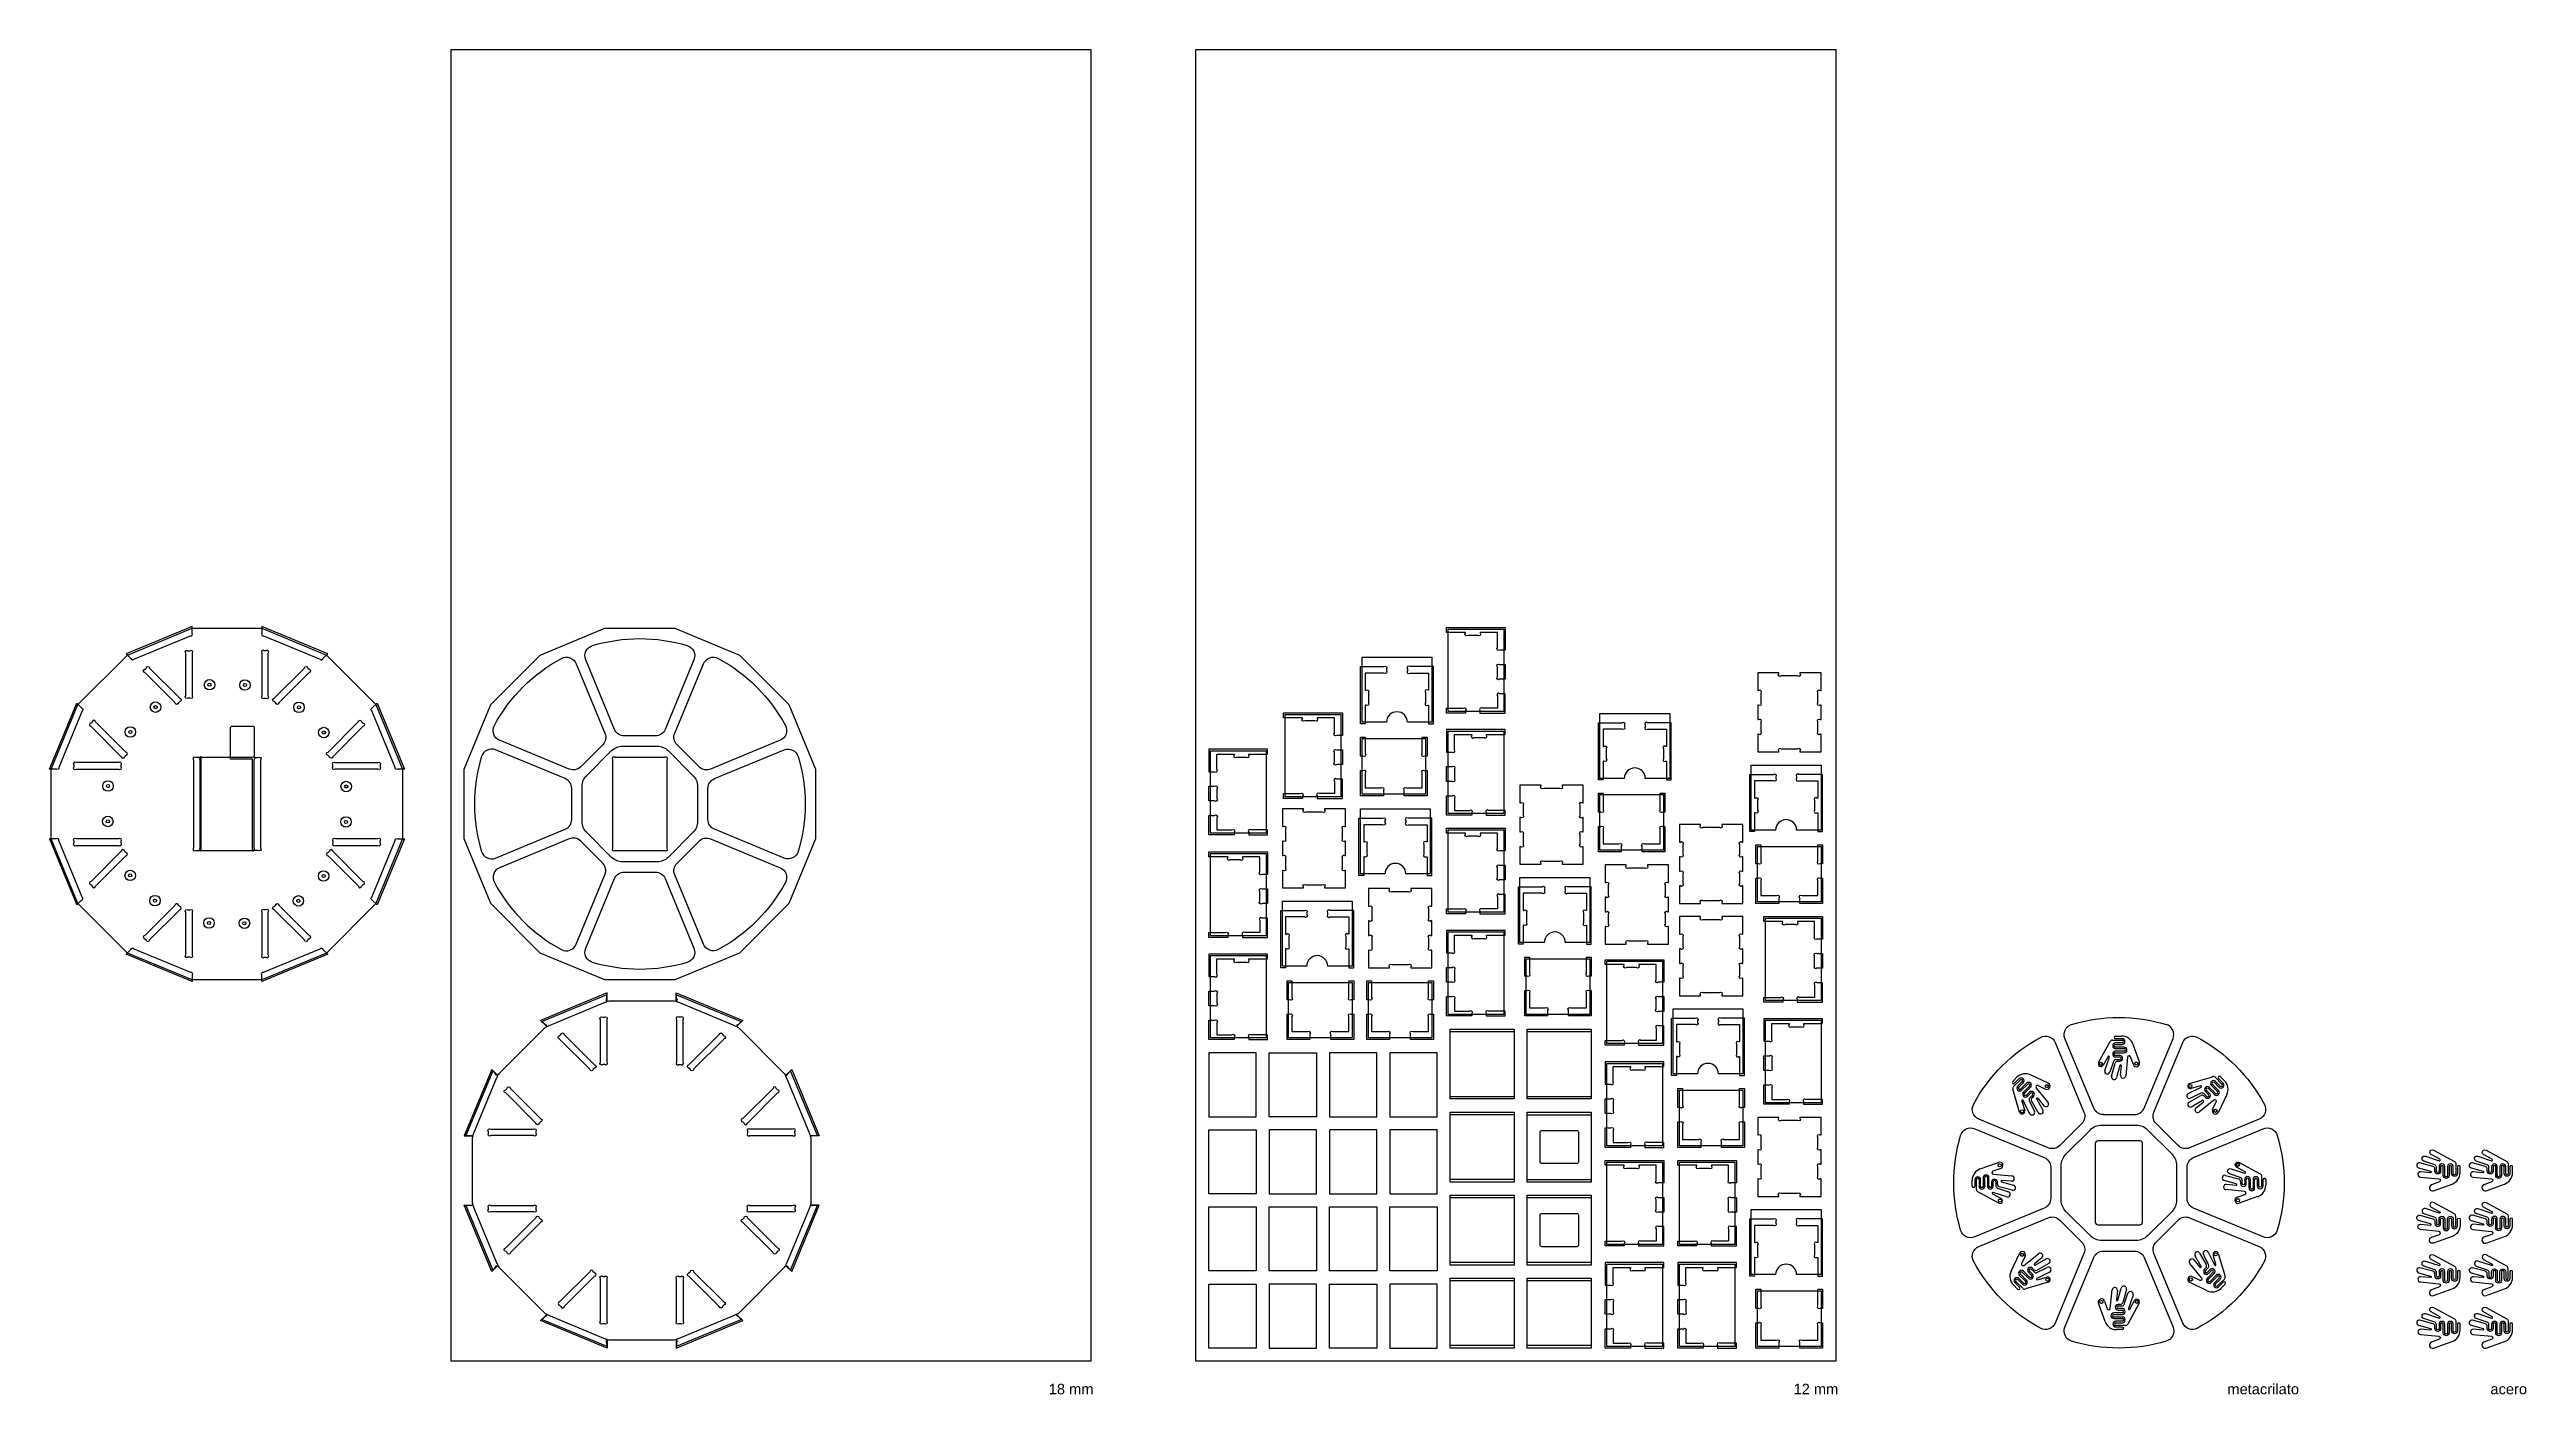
# Model space of a CAD drawing. Header units: millimetres. Extents: x -423 to 4300, y -1578 to 986.
import ezdxf

# ---------------------------------------------------------------- set-up
doc = ezdxf.new("R2010")
doc.units = ezdxf.units.MM
doc.header["$MEASUREMENT"] = 0
for name, color, linetype in [('Cajeado 1.5mm', 2, 'Continuous'), ('Cajeado 3.15mm', 30, 'Continuous'), ('Cajeado 6mm', 1, 'Continuous'), ('Cajeado 8.85mm', 214, 'Continuous'), ('Corte EXT', 5, 'Continuous'), ('Corte INT', 4, 'Continuous'), ('Tableros', 6, 'Continuous'), ('Taladros', 3, 'Continuous')]:
    doc.layers.add(name, color=color, linetype=linetype)

msp = doc.modelspace()

# ---------------------------------------------------------------- texts
at = {"layer": 'Tableros', "linetype": 'Continuous', "char_height": 20, "attachment_point": 1}
for s, width, insert in [('{\\fArial|b0|i0|c0|p34;18 mm}', 190.732, (1482.2, -1557.5)), ('{\\fArial|b0|i0|c0|p34;12 mm}', 190.732, (2902.2, -1557.5)), ('{\\fArial|b0|i0|c0|p34;metacrilato}', 231.551, (3729.3, -1557.5)), ('{\\fArial|b0|i0|c0|p34;acero}', 187.315, (4230.9, -1557.5))]:
    msp.add_mtext_dynamic_manual_height_columns(s, width=width, gutter_width=1, heights=[0], dxfattribs=dict(at, insert=insert))

# ---------------------------------------------------------------- linework, layer by layer
at = {"layer": 'Cajeado 1.5mm'}
for p, q in [((3516.1, -894.6), (3527.3, -894.6)), ((3483.9, -945.2), (3505.6, -905.2)), ((3501.8, -933.5), (3492.8, -950)), ((3495.7, -960.6), (3504.4, -934.7)), ((3512.3, -943.1), (3505.3, -963.8)), ((3510.1, -902.6), (3528.6, -902.6)), ((3528.6, -899.7), (3516.1, -899.7)), ((3528.6, -907.7), (3516.1, -907.7)), ((3516.1, -910.6), (3528.6, -910.6)), ((3532.5, -915.7), (3516.1, -915.7)), ((3516.1, -918.6), (3532.5, -918.6)), ((3532.5, -923.7), (3516.1, -923.7)), ((3516.1, -926.6), (3532.5, -926.6)), ((3524.2, -931.7), (3516.1, -931.7)), ((3516.1, -934.6), (3524.2, -934.6)), ((3524.2, -939.7), (3516.9, -939.7)), ((3520.1, -942.6), (3524.2, -942.6)), ((3539.1, -934.9), (3535.6, -970.4)), ((3550.1, -949.2), (3544.8, -934.2)), ((3549, -909.9), (3561.6, -945.1)), ((3328, -973.2), (3320.1, -981.1)), ((3321.5, -991.1), (3334.7, -977.9)), ((3332.6, -975.9), (3323.8, -984.8)), ((3338.3, -981.6), (3329.4, -990.4)), ((3331.4, -992.5), (3340.3, -983.6)), ((3335.1, -996.1), (3346.7, -984.5)), ((3337.1, -998.1), (3348.7, -986.5)), ((3352.3, -990.2), (3340.7, -1001.8)), ((3388, -984.7), (3354.2, -968.7)), ((3368.4, -988.9), (3382.8, -995.7)), ((3508.4, -971), (3515.2, -946.3)), ((3524.5, -950.7), (3518.2, -973.7)), ((3525.5, -969.4), (3527.3, -951.3)), ((3657.3, -985), (3700.9, -972.1)), ((3678.2, -989.4), (3660.2, -994.7)), ((3698.9, -988.9), (3710.5, -1000.5)), ((3712.5, -998.5), (3700.9, -986.9)), ((3704.6, -983.2), (3713.4, -992.1)), ((3706, -973.3), (3719.1, -986.5)), ((3715.4, -990.1), (3706.6, -981.2)), ((3721.1, -984.4), (3712.2, -975.6)), ((3715.9, -971.9), (3723.8, -979.8)), ((3333.2, -1039.7), (3320.3, -996.1)), ((3337.6, -1018.8), (3342.9, -1036.8)), ((3352.4, -1042.2), (3340.2, -1017.8)), ((3342.8, -1003.8), (3354.3, -992.2)), ((3346.4, -1007.4), (3352.2, -1001.7)), ((3348.4, -1009.4), (3354.2, -1003.7)), ((3351.7, -1018.1), (3361.5, -1037.7)), ((3357.8, -1007.3), (3352.7, -1012.5)), ((3368.8, -1040.6), (3356.1, -1018.4)), ((3356.9, -1012.3), (3359.8, -1009.3)), ((3359.8, -1009.3), (3356.9, -1012.3)), ((3387.6, -1021), (3364.9, -993.4)), ((3377.6, -1035.6), (3365.8, -1014.9)), ((3368.1, -1013.3), (3379.7, -1027.4)), ((3654.8, -1004.2), (3679.3, -992)), ((3656.4, -1020.6), (3678.7, -1007.9)), ((3678.9, -1003.5), (3659.3, -1013.3)), ((3682.1, -1017.6), (3661.4, -1029.4)), ((3669.6, -1031.5), (3683.7, -1019.9)), ((3703.6, -1016.7), (3676.1, -1039.3)), ((3689.7, -1009.6), (3684.5, -1004.5)), ((3684.8, -1008.7), (3687.7, -1011.6)), ((3687.6, -1000.2), (3693.3, -1006)), ((3695.4, -1004), (3689.6, -998.2)), ((3693.2, -994.6), (3704.8, -1006.1)), ((3706.8, -1004.1), (3695.3, -992.5)), ((3701.3, -1034.6), (3708.1, -1020.2)), ((3728.3, -1006), (3712.3, -1039.8)), ((3242.8, -1180.9), (3242.8, -1169.7)), ((3247.9, -1168.4), (3247.9, -1180.9)), ((3250.8, -1186.9), (3250.8, -1168.4)), ((3255.9, -1168.4), (3255.9, -1180.9)), ((3258.1, -1148), (3293.3, -1135.5)), ((3258.8, -1180.9), (3258.8, -1168.4)), ((3263.9, -1164.6), (3263.9, -1180.9)), ((3266.8, -1180.9), (3266.8, -1164.6)), ((3271.9, -1164.6), (3271.9, -1180.9)), ((3274.8, -1180.9), (3274.8, -1164.6)), ((3279.9, -1172.8), (3279.9, -1180.9)), ((3297.4, -1146.9), (3282.4, -1152.2)), ((3282.8, -1180.9), (3282.8, -1172.8)), ((3283.1, -1157.9), (3318.6, -1161.4)), ((3287.9, -1172.8), (3287.9, -1180.1)), ((3290.8, -1176.9), (3290.8, -1172.8)), ((3299, -1172.5), (3321.9, -1178.8)), ((3317.6, -1171.5), (3299.5, -1169.7)), ((3746.3, -1176.3), (3723.3, -1170)), ((3726, -1160.2), (3750.7, -1167)), ((3727.6, -1177.3), (3745.8, -1179.1)), ((3754.4, -1171.9), (3754.4, -1176)), ((3765.3, -1176), (3765.3, -1167.9)), ((3770.4, -1167.9), (3770.4, -1184.3)), ((3781.3, -1184.3), (3781.3, -1167.9)), ((3786.4, -1167.9), (3786.4, -1180.4)), ((3797.3, -1180.4), (3797.3, -1167.9)), ((3802.4, -1167.9), (3802.4, -1179.1)), ((3293.4, -1213.1), (3253.4, -1191.4)), ((3281.7, -1195.2), (3298.2, -1204.2)), ((3308.8, -1201.3), (3282.9, -1192.6)), ((3291.3, -1184.7), (3312, -1191.7)), ((3319.2, -1188.6), (3294.5, -1181.8)), ((3762.1, -1190.9), (3726.6, -1187.4)), ((3747.9, -1201.9), (3762.8, -1196.6)), ((3787.1, -1200.8), (3751.9, -1213.4)), ((3316.9, -1342.8), (3332.9, -1309)), ((3343.9, -1314.2), (3337.1, -1328.6)), ((3341.6, -1332.1), (3369.2, -1309.5)), ((3375.6, -1317.3), (3361.5, -1328.9)), ((3363.1, -1331.2), (3383.8, -1319.4)), ((3665.5, -1321.4), (3677.1, -1335.5)), ((3679.4, -1333.9), (3667.6, -1313.2)), ((3676.5, -1308.2), (3689.1, -1330.4)), ((3693.5, -1330.7), (3683.8, -1311.1)), ((3692.9, -1306.6), (3705, -1331)), ((3707.6, -1330), (3702.3, -1312)), ((3712.1, -1309.1), (3725, -1352.7)), ((3329.4, -1376.9), (3321.4, -1369)), ((3324.1, -1364.4), (3333, -1373.2)), ((3339.3, -1375.5), (3326.1, -1362.4)), ((3329.8, -1358.7), (3338.6, -1367.6)), ((3340.7, -1365.6), (3331.8, -1356.7)), ((3332.7, -1350.4), (3344.3, -1361.9)), ((3346.3, -1359.9), (3334.7, -1348.3)), ((3338.4, -1344.7), (3350, -1356.3)), ((3352, -1354.3), (3340.4, -1342.7)), ((3387.9, -1363.9), (3344.3, -1376.8)), ((3349.9, -1344.9), (3355.6, -1350.6)), ((3357.6, -1348.6), (3351.9, -1342.8)), ((3355.5, -1339.2), (3360.7, -1344.4)), ((3360.5, -1340.1), (3357.5, -1337.2)), ((3390.4, -1344.7), (3366, -1356.8)), ((3366.3, -1345.3), (3385.9, -1335.6)), ((3388.8, -1328.3), (3366.6, -1340.9)), ((3367, -1359.4), (3385, -1354.1)), ((3691, -1380.1), (3657.2, -1364.1)), ((3680.3, -1355.4), (3657.7, -1327.9)), ((3662.4, -1353.1), (3676.8, -1359.9)), ((3688.3, -1336.6), (3685.4, -1339.5)), ((3687.4, -1341.5), (3692.6, -1336.3)), ((3702.5, -1345), (3690.9, -1356.6)), ((3696.8, -1339.4), (3691.1, -1345.1)), ((3692.9, -1358.6), (3704.5, -1347.1)), ((3693.1, -1347.2), (3698.8, -1341.4)), ((3708.1, -1350.7), (3696.5, -1362.3)), ((3698.6, -1364.3), (3710.1, -1352.7)), ((3713.8, -1356.4), (3704.9, -1365.2)), ((3706.9, -1367.2), (3715.8, -1358.4)), ((3723.7, -1357.8), (3710.6, -1370.9)), ((3712.6, -1372.9), (3721.4, -1364)), ((3725.1, -1367.7), (3717.2, -1375.6)), ((3496.2, -1438.9), (3483.7, -1403.7)), ((3495.1, -1399.7), (3500.5, -1414.6)), ((3506.1, -1413.9), (3509.6, -1378.4)), ((3519.7, -1379.4), (3517.9, -1397.6)), ((3520.7, -1398.1), (3527, -1375.1)), ((3525.1, -1406.2), (3521, -1406.2)), ((3521, -1409.1), (3528.3, -1409.1)), ((3529.1, -1414.2), (3521, -1414.2)), ((3536.8, -1377.8), (3530, -1402.5)), ((3532.9, -1405.7), (3539.9, -1385)), ((3561.3, -1403.6), (3539.6, -1443.6)), ((3549.5, -1388.3), (3540.8, -1414.1)), ((3543.4, -1415.3), (3552.4, -1398.8)), ((3529.1, -1422.2), (3512.8, -1422.2)), ((3512.8, -1425.1), (3529.1, -1425.1)), ((3529.1, -1430.2), (3512.8, -1430.2)), ((3512.8, -1433.1), (3529.1, -1433.1)), ((3529.1, -1438.2), (3516.6, -1438.2)), ((3516.6, -1441.1), (3529.1, -1441.1)), ((3535.1, -1446.2), (3516.6, -1446.2)), ((3516.6, -1449.1), (3529.1, -1449.1)), ((3529.1, -1454.2), (3518, -1454.2)), ((3521, -1417.1), (3529.1, -1417.1))]:
    msp.add_line(p, q, dxfattribs=at)
msp.add_lwpolyline([(3791.8, -1157.4, -0.274936), (3794.4, -1161.9), (3794.4, -1180.4, -1), (3789.3, -1180.4), (3789.3, -1167.9, 1), (3778.4, -1167.9), (3778.4, -1184.3, -1), (3773.3, -1184.3), (3773.3, -1167.9, 1), (3762.4, -1167.9), (3762.4, -1176, -1), (3757.3, -1176), (3757.3, -1168.7, 0.322065), (3753.9, -1164.1), (3733.2, -1157.1, -1), (3736.5, -1147.5), (3762.3, -1156.2, 0.917004), (3763.5, -1153.6), (3747, -1144.6, -1), (3751.8, -1135.7)], format="xyb", close=True, dxfattribs=at)
for centre, radius, start, end in [((3516.1, -897.2), 2.57, 90, 270), ((3527.3, -917.7), 23.1, 19.6438, 90), ((3503, -934.2), 1.42, 341.4077, 151.4914), ((3510.1, -907.7), 5.08, 90, 151.4914), ((3516.1, -913.2), 5.42, 90, 270), ((3516.1, -929.2), 5.42, 90, 270), ((3516.9, -944.7), 4.93, 90, 161.4077), ((3516.1, -913.2), 2.57, 90, 270), ((3516.1, -929.2), 2.57, 90, 270), ((3520.1, -947.7), 5.08, 90, 164.699), ((3524.2, -937.2), 5.42, 270, 90), ((3524.2, -937.2), 2.57, 270, 90), ((3528.6, -905.2), 5.42, 270, 90), ((3528.6, -905.2), 2.57, 270, 90), ((3532.5, -921.2), 5.42, 270, 90), ((3532.5, -921.2), 2.57, 270, 90), ((3542, -935.2), 2.93, 19.6438, 174.3885), ((3322, -983), 2.57, 135, 315), ((3325.1, -994.6), 5.08, 135, 196.4914), ((3333.3, -994.3), 5.42, 135, 315), ((3344.4, -989.6), 23.1, 64.6438, 135), ((3336.5, -979.8), 5.42, 315, 135), ((3336.5, -979.8), 2.58, 315, 135), ((3350.5, -988.4), 5.42, 315, 135), ((3350.5, -988.4), 2.57, 315, 135), ((3367.2, -991.5), 2.92, 64.6438, 219.3885), ((3385.4, -990.2), 6.07, 244.6438, 64.6438), ((3488.4, -947.6), 5.08, 151.4914, 331.4914), ((3500.5, -962.2), 5.08, 161.4077, 341.4077), ((3513.3, -972.3), 5.07, 164.699, 344.699), ((3525.9, -951.1), 1.42, 354.3885, 164.699), ((3530.6, -969.9), 5.08, 174.3885, 354.3885), ((3555.8, -947.1), 6.08, 199.6438, 19.6438), ((3658.8, -989.8), 5.07, 106.4914, 286.4914), ((3678.6, -990.7), 1.43, 296.4077, 106.4914), ((3691.4, -996.4), 5.42, 45, 225), ((3702.7, -985.1), 5.42, 45, 225), ((3702.7, -985.1), 2.58, 45, 225), ((3702.4, -976.9), 5.07, 45, 106.4914), ((3714.1, -973.8), 2.57, 45, 225), ((3717.3, -988.3), 5.43, 225, 45), ((3717.3, -988.3), 2.58, 225, 45), ((3707.5, -996.2), 23.1, 334.6438, 45), ((3333.3, -994.3), 2.58, 135, 315), ((3338, -1038.2), 5.07, 196.4914, 16.4914), ((3338.9, -1018.4), 1.42, 26.4077, 196.4914), ((3344.6, -1005.6), 5.43, 135, 315), ((3344.6, -1005.6), 2.58, 135, 315), ((3356.1, -1016), 4.93, 135, 206.4077), ((3356, -1005.5), 5.43, 315, 135), ((3356.9, -1040), 5.08, 206.4077, 26.4077), ((3356, -1005.5), 2.58, 315, 135), ((3360.5, -1015.9), 5.08, 135, 209.699), ((3367, -1014.2), 1.43, 39.3885, 209.699), ((3373.2, -1038.1), 5.07, 209.699, 29.699), ((3383.6, -1024.2), 5.07, 219.3885, 39.3885), ((3657, -1008.7), 5.08, 116.4077, 296.4077), ((3658.9, -1025), 5.07, 119.699, 299.699), ((3672.8, -1035.4), 5.08, 129.3885, 309.3885), ((3681.2, -1012.3), 5.08, 45, 119.699), ((3681.1, -1007.9), 4.93, 45, 116.4077), ((3682.8, -1018.8), 1.43, 309.3885, 119.699), ((3691.5, -1007.8), 5.43, 225, 45), ((3691.4, -996.4), 2.57, 45, 225), ((3691.5, -1007.8), 2.58, 225, 45), ((3706.8, -1037.2), 6.08, 154.6438, 334.6438), ((3705.5, -1019), 2.93, 334.6438, 129.3885), ((3708.7, -1002.3), 5.43, 225, 45), ((3708.7, -1002.3), 2.58, 225, 45), ((3265.9, -1169.7), 23.1, 109.6438, 180), ((3253.4, -1168.4), 5.42, 0, 180), ((3253.4, -1168.4), 2.57, 0, 180), ((3269.4, -1164.6), 5.43, 0, 180), ((3269.4, -1164.6), 2.57, 0, 180), ((3285.4, -1172.8), 5.42, 0, 180), ((3283.4, -1155), 2.93, 109.6438, 264.3885), ((3285.4, -1172.8), 2.57, 0, 180), ((3292.9, -1180.1), 4.93, 180, 251.4077), ((3295.9, -1176.9), 5.07, 180, 254.699), ((3295.3, -1141.2), 6.08, 289.6438, 109.6438), ((3299.3, -1171.1), 1.42, 84.3885, 254.699), ((3318.1, -1166.5), 5.08, 264.3885, 84.3885), ((3320.5, -1183.7), 5.07, 254.699, 74.699), ((3724.7, -1165.1), 5.07, 74.699, 254.699), ((3727.1, -1182.4), 5.07, 84.3885, 264.3885), ((3745.9, -1177.7), 1.43, 264.3885, 74.699), ((3749.4, -1171.9), 5.07, 0, 74.699), ((3759.9, -1176), 5.43, 180, 0), ((3767.9, -1167.9), 2.57, 0, 180), ((3783.9, -1167.9), 2.57, 0, 180), ((3791.9, -1180.4), 5.43, 180, 0), ((3779.4, -1179.1), 23.1, 289.6438, 0), ((3799.9, -1167.9), 2.57, 0, 180), ((3245.4, -1180.9), 2.57, 180, 0), ((3255.9, -1186.9), 5.07, 180, 241.4914), ((3261.4, -1180.9), 5.42, 180, 0), ((3261.4, -1180.9), 2.57, 180, 0), ((3277.4, -1180.9), 5.42, 180, 0), ((3277.4, -1180.9), 2.57, 180, 0), ((3282.4, -1194), 1.42, 71.4077, 241.4914), ((3295.8, -1208.6), 5.08, 241.4914, 61.4914), ((3310.4, -1196.5), 5.07, 251.4077, 71.4077), ((3749.9, -1207.6), 6.08, 109.6438, 289.6438), ((3761.9, -1193.8), 2.93, 289.6438, 84.3885), ((3775.9, -1184.3), 5.43, 180, 0), ((3338.4, -1311.6), 6.08, 334.6438, 154.6438), ((3372.4, -1313.4), 5.08, 309.3885, 129.3885), ((3386.3, -1323.9), 5.07, 299.699, 119.699), ((3661.6, -1324.6), 5.07, 39.3885, 219.3885), ((3672.1, -1310.7), 5.07, 29.699, 209.699), ((3688.3, -1308.8), 5.07, 26.4077, 206.4077), ((3707.2, -1310.6), 5.07, 16.4914, 196.4914), ((3337.8, -1352.7), 23.1, 154.6438, 225), ((3328, -1360.5), 5.42, 45, 225), ((3328, -1360.5), 2.57, 45, 225), ((3336.6, -1346.5), 5.42, 45, 225), ((3336.6, -1346.5), 2.57, 45, 225), ((3339.7, -1329.9), 2.93, 154.6438, 309.3885), ((3342.5, -1363.8), 5.42, 225, 45), ((3342.5, -1363.8), 2.58, 225, 45), ((3353.7, -1341), 5.42, 45, 225), ((3353.8, -1352.4), 5.42, 225, 45), ((3353.7, -1341), 2.58, 45, 225), ((3353.8, -1352.4), 2.58, 225, 45), ((3364.1, -1336.5), 5.07, 225, 299.699), ((3364.2, -1340.9), 4.92, 225, 296.4077), ((3362.4, -1330), 1.42, 129.3885, 299.699), ((3366.6, -1358.1), 1.42, 116.4077, 286.4914), ((3386.4, -1359), 5.08, 286.4914, 106.4914), ((3388.2, -1340.1), 5.08, 296.4077, 116.4077), ((3659.8, -1358.6), 6.08, 64.6438, 244.6438), ((3678.1, -1357.3), 2.93, 244.6438, 39.3885), ((3678.2, -1334.6), 1.43, 219.3885, 29.699), ((3689.2, -1343.3), 5.42, 135, 315), ((3689.2, -1343.3), 2.57, 135, 315), ((3684.7, -1333), 5.08, 315, 29.699), ((3694.7, -1360.5), 5.43, 135, 315), ((3694.7, -1360.5), 2.58, 135, 315), ((3689.1, -1332.9), 4.93, 315, 26.4077), ((3700.6, -1343.2), 5.43, 315, 135), ((3700.6, -1343.2), 2.58, 315, 135), ((3708.7, -1369.1), 5.43, 135, 315), ((3706.3, -1330.4), 1.42, 206.4077, 16.4914), ((3708.7, -1369.1), 2.57, 135, 315), ((3712, -1354.5), 5.42, 315, 135), ((3712, -1354.5), 2.57, 315, 135), ((3723.3, -1365.8), 2.58, 315, 135), ((3720.1, -1354.2), 5.08, 315, 16.4914), ((3331.2, -1375.1), 2.57, 225, 45), ((3342.8, -1371.9), 5.08, 225, 286.4914), ((3489.4, -1401.7), 6.08, 19.6438, 199.6438), ((3503.2, -1413.7), 2.92, 199.6438, 354.3885), ((3514.7, -1378.9), 5.08, 354.3885, 174.3885), ((3521, -1411.7), 5.43, 90, 270), ((3519.3, -1397.7), 1.43, 174.3885, 344.699), ((3521, -1411.7), 2.57, 90, 270), ((3525.1, -1401.2), 5.07, 270, 344.699), ((3531.9, -1376.5), 5.07, 344.699, 164.699), ((3528.3, -1404.2), 4.92, 270, 341.4077), ((3529.1, -1419.7), 5.42, 270, 90), ((3544.7, -1386.6), 5.08, 341.4077, 161.4077), ((3542.2, -1414.6), 1.42, 161.4077, 331.4914), ((3556.8, -1401.2), 5.07, 331.4914, 151.4914), ((3700.9, -1359.3), 23.1, 244.6438, 315), ((3518, -1431.2), 23.1, 199.6438, 270), ((3512.8, -1427.7), 5.42, 90, 270), ((3512.8, -1427.7), 2.57, 90, 270), ((3516.6, -1443.7), 5.42, 90, 270), ((3516.6, -1443.7), 2.57, 90, 270), ((3529.1, -1419.7), 2.57, 270, 90), ((3529.1, -1435.7), 5.42, 270, 90), ((3529.1, -1435.7), 2.57, 270, 90), ((3529.1, -1451.7), 2.57, 270, 90), ((3535.1, -1441.2), 5.07, 270, 331.4914)]:
    msp.add_arc(centre, radius, start, end, dxfattribs=at)
at = {"layer": 'Cajeado 3.15mm'}
for points in [[(750.9, -310.1, -0.303347), (732.3, -322.5), (673, -322.5, -0.303347), (654.3, -310.1), (599.4, -177.5, -0.444376), (612.2, -150.5, -0.146448), (793, -150.5, -0.444376), (805.8, -177.5)], [(435.2, -331, -0.444376), (425.2, -302.8, -0.146448), (553, -175, -0.444376), (581.2, -185), (636.1, -317.6, -0.303347), (631.8, -339.6), (589.8, -381.5, -0.303347), (567.9, -385.9)], [(837.4, -385.9, -0.303347), (815.4, -381.5), (773.5, -339.6, -0.303347), (769.1, -317.6), (824, -185, -0.444376), (852.2, -175, -0.146448), (980, -302.8, -0.444376), (970, -331)], [(560.3, -404.1), (427.7, -349.2, 0.444376), (400.7, -362, 0.146448), (400.7, -542.7, 0.444376), (427.7, -555.6), (560.3, -500.6, 0.303347), (572.8, -482), (572.8, -422.7, 0.303347)], [(648.2, -351.1, -0.198912), (669.5, -342.2), (735.7, -342.2, -0.198912), (757.1, -351.1), (803.9, -397.9, -0.198912), (812.8, -419.2), (812.8, -485.5, -0.198912), (803.9, -506.8), (757.1, -553.7, -0.198912), (735.7, -562.5), (669.5, -562.5, -0.198912), (648.2, -553.7), (601.3, -506.8, -0.198912), (592.5, -485.5), (592.5, -419.2, -0.198912), (601.3, -397.9)], [(1004.5, -362, -0.146448), (1004.5, -542.7, -0.444376), (977.5, -555.6), (844.9, -500.6, -0.303347), (832.5, -482), (832.5, -422.7, -0.303347), (844.9, -404.1), (977.5, -349.2, -0.444376)], [(631.8, -565.2), (589.8, -523.2, 0.303347), (567.9, -518.8), (435.2, -573.8, 0.444376), (425.2, -602, 0.146448), (553, -729.8, 0.444376), (581.2, -719.7), (636.1, -587.1, 0.303347)], [(769.1, -587.1, -0.303347), (773.5, -565.2), (815.4, -523.2, -0.303347), (837.4, -518.8), (970, -573.8, -0.444376), (980, -602, -0.146448), (852.2, -729.8, -0.444376), (824, -719.7)], [(654.3, -594.7, -0.303347), (673, -582.2), (732.3, -582.2, -0.303347), (750.9, -594.7), (805.8, -727.3, -0.444376), (793, -754.3, -0.146448), (612.2, -754.3, -0.444376), (599.4, -727.3)]]:
    msp.add_lwpolyline(points, format="xyb", close=True, dxfattribs=at)
at = {"layer": 'Cajeado 6mm'}
for points in [[(-151, -114.1), (-276.8, -166.1), (-267.6, -175.3, 0.657667), (-262, -176.4), (-154.3, -131.8, 0.657667), (-151, -127)], [(107.7, -166.1), (-18.1, -114.1), (-18.1, -127, 0.657667), (-14.9, -131.8), (92.8, -176.4, 0.657667), (98.5, -175.3)], [(2352.6, -159), (2341.9, -159, -0.980272), (2337.5, -154.5), (2337.5, -125.2), (2304.7, -125.2), (2304.7, -126.7, -0.980272), (2300.2, -131.2), (2281, -131.2, -0.980272), (2276.6, -126.7), (2276.6, -125.2), (2240.6, -125.2), (2240.6, -116), (2352.6, -116)], [(-158.9, -250.5, -0.980272), (-163.3, -246.1), (-163.3, -164.7, -0.980272), (-158.9, -160.2), (-155.5, -160.2, -0.980272), (-151, -164.7), (-151, -246.1, -0.980272), (-155.5, -250.5)], [(-10.2, -160.2), (-13.6, -160.2, 0.980272), (-18.1, -164.7), (-18.1, -246.1, 0.980272), (-13.6, -250.5), (-10.2, -250.5, 0.980272), (-5.8, -246.1), (-5.8, -164.7, 0.980272)], [(2352.6, -186.5), (2352.6, -214.6), (2341.9, -214.6, -0.980272), (2337.5, -210.1), (2337.5, -190.9, -0.980272), (2341.9, -186.5)], [(-241, -201.9, -0.980272), (-241, -195.6), (-238.6, -193.2, -0.980272), (-232.3, -193.2), (-174.7, -250.8, -0.980272), (-174.7, -257.1), (-177.1, -259.5, -0.980272), (-183.4, -259.5)], [(14.3, -259.5, -0.980272), (8, -259.5), (5.6, -257.1, -0.980272), (5.6, -250.8), (63.2, -193.2, -0.980272), (69.5, -193.2), (71.9, -195.6, -0.980272), (71.9, -201.9)], [(-422.9, -385.9), (-370.8, -260.2), (-361.7, -269.3, -0.657667), (-360.5, -275), (-405.1, -382.7, -0.657667), (-409.9, -385.9)], [(253.8, -385.9), (240.8, -385.9, -0.657667), (236, -382.7), (191.4, -275, -0.657667), (192.5, -269.3), (201.7, -260.2)], [(2042, -321.7), (2031.3, -321.7, -0.980272), (2026.8, -317.3), (2026.8, -287.9), (1994, -287.9), (1994, -289.5, -0.980272), (1989.6, -293.9), (1970.4, -293.9, -0.980272), (1965.9, -289.5), (1965.9, -287.9), (1930, -287.9), (1930, -278.8), (2042, -278.8)], [(-343.7, -304.6), (-286.2, -362.2, 0.980272), (-279.9, -362.2), (-277.5, -359.8, 0.980272), (-277.5, -353.5), (-335, -295.9, 0.980272), (-341.3, -295.9), (-343.7, -298.3, 0.980272)], [(174.5, -304.6), (117, -362.2, -0.980272), (110.7, -362.2), (108.3, -359.8, -0.980272), (108.3, -353.5), (165.8, -295.9, -0.980272), (172.1, -295.9), (174.5, -298.3, -0.980272)], [(2194.4, -324.7), (2203.6, -324.7), (2203.6, -361), (2198.9, -361, -0.980272), (2194.4, -356.5)], [(-286.4, -381.4), (-286.4, -378, 0.980272), (-290.9, -373.6), (-372.3, -373.6, 0.980272), (-376.7, -378), (-376.7, -381.4, 0.980272), (-372.3, -385.9), (-290.9, -385.9, 0.980272)], [(117.2, -381.4), (117.2, -378, -0.980272), (121.7, -373.6), (203.1, -373.6, -0.980272), (207.5, -378), (207.5, -381.4, -0.980272), (203.1, -385.9), (121.7, -385.9, -0.980272)], [(2042, -349.2), (2042, -377.3), (2031.3, -377.3, -0.980272), (2026.8, -372.9), (2026.8, -353.7, -0.980272), (2031.3, -349.2)], [(1787.6, -446.5), (1787.6, -418.4), (1798.3, -418.4, -0.980272), (1802.8, -422.9), (1802.8, -442, -0.980272), (1798.3, -446.5)], [(2076.6, -388.5), (2081.3, -388.5, -0.980272), (2085.7, -392.9), (2085.7, -421.6), (2115.8, -421.6, -0.980272), (2120.2, -426), (2120.2, -436.7), (2076.6, -436.7)], [(2203.6, -388.5), (2203.6, -436.7), (2159.9, -436.7), (2159.9, -426, -0.980272), (2164.4, -421.6), (2194.4, -421.6), (2194.4, -392.9, -0.980272), (2198.9, -388.5)], [(2240.6, -409.2), (2240.6, -381.1), (2251.3, -381.1, -0.980272), (2255.8, -385.6), (2255.8, -404.8, -0.980272), (2251.3, -409.2)], [(2648, -431.6), (2657.1, -431.6), (2657.1, -467.9), (2652.4, -467.9, -0.980272), (2648, -463.4)], [(-422.9, -518.9), (-370.8, -644.6), (-361.7, -635.4, 0.657667), (-360.5, -629.8), (-405.1, -522.1, 0.657667), (-409.9, -518.9)], [(-286.4, -526.7), (-286.4, -523.3, 0.980272), (-290.9, -518.9), (-372.3, -518.9, 0.980272), (-376.7, -523.3), (-376.7, -526.7, 0.980272), (-372.3, -531.2), (-290.9, -531.2, 0.980272)], [(207.6, -526.7), (207.6, -523.3, 0.980272), (203.2, -518.9), (121.8, -518.9, 0.980272), (117.3, -523.3), (117.3, -526.7, 0.980272), (121.8, -531.2), (203.2, -531.2, 0.980272)], [(201.7, -644.6), (192.5, -635.4, -0.657667), (191.4, -629.8), (236, -522.1, -0.657667), (240.8, -518.9), (253.8, -518.9)], [(2352.6, -541.6), (2341.9, -541.6, -0.980272), (2337.5, -537.2), (2337.5, -507.8), (2304.7, -507.8), (2304.7, -509.4, -0.980272), (2300.2, -513.8), (2281, -513.8, -0.980272), (2276.6, -509.4), (2276.6, -507.8), (2240.6, -507.8), (2240.6, -498.7), (2352.6, -498.7)], [(2530.1, -495.4), (2534.8, -495.4, -0.980272), (2539.3, -499.8), (2539.3, -528.5), (2569.3, -528.5, -0.980272), (2573.8, -532.9), (2573.8, -543.6), (2530.1, -543.6)], [(2657.1, -495.4), (2657.1, -543.6), (2613.5, -543.6), (2613.5, -532.9, -0.980272), (2617.9, -528.5), (2648, -528.5), (2648, -499.8, -0.980272), (2652.4, -495.4)], [(-277.5, -544.9), (-279.9, -542.5, 0.980272), (-286.2, -542.5), (-343.7, -600.1, 0.980272), (-343.7, -606.4), (-341.3, -608.8, 0.980272), (-335, -608.8), (-277.5, -551.2, 0.980272)], [(110.7, -542.5), (108.3, -544.9, 0.980272), (108.3, -551.2), (165.9, -608.8, 0.980272), (172.2, -608.8), (174.6, -606.4, 0.980272), (174.6, -600.1), (117, -542.5, 0.980272)], [(1899.6, -586.7), (1888.9, -586.7, -0.980272), (1884.5, -582.3), (1884.5, -552.9), (1851.7, -552.9), (1851.7, -554.5, -0.980272), (1847.2, -558.9), (1828, -558.9, -0.980272), (1823.6, -554.5), (1823.6, -552.9), (1787.6, -552.9), (1787.6, -543.8), (1899.6, -543.8)], [(2948.5, -530.1), (2957.6, -530.1), (2957.6, -566.3), (2952.9, -566.3, -0.980272), (2948.5, -561.9)], [(1899.6, -614.2), (1899.6, -642.3), (1888.9, -642.3, -0.980272), (1884.5, -637.9), (1884.5, -618.7, -0.980272), (1888.9, -614.2)], [(2352.6, -569.1), (2352.6, -597.2), (2341.9, -597.2, -0.980272), (2337.5, -592.8), (2337.5, -573.6, -0.980272), (2341.9, -569.1)], [(2830.6, -593.8), (2835.3, -593.8, -0.980272), (2839.8, -598.3), (2839.8, -626.9), (2869.8, -626.9, -0.980272), (2874.3, -631.4), (2874.3, -642.1), (2830.6, -642.1)], [(2957.6, -593.8), (2957.6, -642.1), (2914, -642.1), (2914, -631.4, -0.980272), (2918.4, -626.9), (2948.5, -626.9), (2948.5, -598.3, -0.980272), (2952.9, -593.8)], [(-183.4, -645.3), (-241, -702.8, 0.980272), (-241, -709.1), (-238.6, -711.5, 0.980272), (-232.3, -711.5), (-174.7, -654, 0.980272), (-174.7, -647.7), (-177.1, -645.3, 0.980272)], [(-163.3, -658.7, -0.980272), (-158.9, -654.2), (-155.5, -654.2, -0.980272), (-151, -658.7), (-151, -740.1, -0.980272), (-155.5, -744.5), (-158.9, -744.5, -0.980272), (-163.3, -740.1)], [(-5.8, -740.1), (-5.8, -658.7, 0.980272), (-10.2, -654.2), (-13.6, -654.2, 0.980272), (-18.1, -658.7), (-18.1, -740.1, 0.980272), (-13.6, -744.5), (-10.2, -744.5, 0.980272)], [(71.9, -702.8, -0.980272), (71.9, -709.1), (69.5, -711.5, -0.980272), (63.2, -711.5), (5.6, -654, -0.980272), (5.6, -647.7), (8, -645.3, -0.980272), (14.3, -645.3)], [(2957.6, -710), (2946.9, -710, -0.980272), (2942.5, -705.6), (2942.5, -676.2), (2909.7, -676.2), (2909.7, -677.8, -0.980272), (2905.2, -682.2), (2886, -682.2, -0.980272), (2881.6, -677.8), (2881.6, -676.2), (2845.6, -676.2), (2845.6, -667.1), (2957.6, -667.1)], [(-276.8, -738.6), (-267.6, -729.5, -0.657667), (-262, -728.3), (-154.3, -773, -0.657667), (-151, -777.8), (-151, -790.7)], [(-18.1, -790.7), (-18.1, -777.8, -0.657667), (-14.9, -773), (92.8, -728.3, -0.657667), (98.5, -729.5), (107.7, -738.6)], [(2507.5, -744.3), (2516.6, -744.3), (2516.6, -780.6), (2511.9, -780.6, -0.980272), (2507.5, -776.1)], [(2655.1, -792.1), (2644.4, -792.1, -0.980272), (2640, -787.6), (2640, -758.3), (2607.2, -758.3), (2607.2, -759.8, -0.980272), (2602.7, -764.3), (2583.5, -764.3, -0.980272), (2579.1, -759.8), (2579.1, -758.3), (2543.1, -758.3), (2543.1, -749.1), (2655.1, -749.1)], [(2957.6, -737.5), (2957.6, -765.6), (2946.9, -765.6, -0.980272), (2942.5, -761.2), (2942.5, -742, -0.980272), (2946.9, -737.5)], [(2054.4, -789.4), (2063.6, -789.4), (2063.6, -825.7), (2058.9, -825.7, -0.980272), (2054.4, -821.2)], [(2206.4, -789.4), (2215.6, -789.4), (2215.6, -825.7), (2210.9, -825.7, -0.980272), (2206.4, -821.2)], [(2240.6, -791.9), (2240.6, -763.8), (2251.3, -763.8, -0.980272), (2255.8, -768.2), (2255.8, -787.4, -0.980272), (2251.3, -791.9)], [(528.7, -874.9), (636.4, -830.3, 0.468504), (640.1, -827.2), (640.1, -812.4), (513.4, -864.9), (523.9, -875.4, 0.468504)], [(883.5, -874.9), (775.8, -830.3, -0.468504), (772.1, -827.2), (772.1, -812.4), (898.8, -864.9), (888.4, -875.4, -0.468504)], [(1787.6, -837), (1787.6, -808.9), (1798.3, -808.9, -0.980272), (1802.8, -813.3), (1802.8, -832.5, -0.980272), (1798.3, -837)], [(2389.6, -808.1), (2394.3, -808.1, -0.980272), (2398.8, -812.5), (2398.8, -841.2), (2428.8, -841.2, -0.980272), (2433.3, -845.6), (2433.3, -856.3), (2389.6, -856.3)], [(2516.6, -808.1), (2516.6, -856.3), (2473, -856.3), (2473, -845.6, -0.980272), (2477.4, -841.2), (2507.5, -841.2), (2507.5, -812.5, -0.980272), (2511.9, -808.1)], [(2655.1, -819.6), (2655.1, -847.7), (2644.4, -847.7, -0.980272), (2640, -843.2), (2640, -824, -0.980272), (2644.4, -819.6)], [(549.7, -900.4, -0.980272), (549.7, -894.1), (552.1, -891.7, -0.980272), (558.4, -891.7), (616, -949.3, -0.980272), (616, -955.6), (613.6, -958, -0.980272), (607.3, -958)], [(627.3, -863.2, -0.980272), (631.8, -858.7), (635.2, -858.7, -0.980272), (639.6, -863.2), (639.6, -944.6, -0.980272), (635.2, -949), (631.8, -949, -0.980272), (627.3, -944.6)], [(772.6, -863.2), (772.6, -944.6, 0.980272), (777.1, -949), (780.5, -949, 0.980272), (784.9, -944.6), (784.9, -863.2, 0.980272), (780.5, -858.7), (777.1, -858.7, 0.980272)], [(805, -958, -0.980272), (798.7, -958), (796.3, -955.6, -0.980272), (796.3, -949.3), (853.9, -891.7, -0.980272), (860.2, -891.7), (862.6, -894.1, -0.980272), (862.6, -900.4)], [(1936.6, -853.2), (1941.3, -853.2, -0.980272), (1945.8, -857.6), (1945.8, -886.3), (1975.8, -886.3, -0.980272), (1980.2, -890.7), (1980.2, -901.4), (1936.6, -901.4)], [(2063.6, -853.2), (2063.6, -901.4), (2019.9, -901.4), (2019.9, -890.7, -0.980272), (2024.4, -886.3), (2054.4, -886.3), (2054.4, -857.6, -0.980272), (2058.9, -853.2)], [(2088.6, -853.2), (2093.3, -853.2, -0.980272), (2097.7, -857.6), (2097.7, -886.3), (2127.8, -886.3, -0.980272), (2132.2, -890.7), (2132.2, -901.4), (2088.6, -901.4)], [(2215.6, -853.2), (2215.6, -901.4), (2171.9, -901.4), (2171.9, -890.7, -0.980272), (2176.4, -886.3), (2206.4, -886.3), (2206.4, -857.6, -0.980272), (2210.9, -853.2)], [(2845.6, -960.3), (2845.6, -932.2), (2856.3, -932.2, -0.980272), (2860.8, -936.6), (2860.8, -955.8, -0.980272), (2856.3, -960.3)], [(385.6, -1081.2), (430.2, -973.5, 0.468504), (430.6, -968.7), (420.1, -958.2), (367.6, -1084.9), (382.5, -1084.9, 0.468504)], [(447, -1003.2, -0.980272), (447, -996.9), (449.4, -994.5, -0.980272), (455.7, -994.5), (513.2, -1052, -0.980272), (513.2, -1058.3), (510.8, -1060.7, -0.980272), (504.5, -1060.7)], [(965.2, -1003.2, 0.980272), (965.2, -996.9), (962.8, -994.5, 0.980272), (956.5, -994.5), (898.9, -1052, 0.980272), (898.9, -1058.3), (901.3, -1060.7, 0.980272), (907.6, -1060.7)], [(1026.7, -1081.2), (982.1, -973.5, -0.468504), (981.7, -968.7), (992.2, -958.2), (1044.6, -1084.9), (1029.8, -1084.9, -0.468504)], [(2543.1, -1042.3), (2543.1, -1014.2), (2553.8, -1014.2, -0.980272), (2558.3, -1018.7), (2558.3, -1037.9, -0.980272), (2553.8, -1042.3)], [(2799.5, -994.8), (2808.6, -994.8), (2808.6, -1031), (2803.9, -1031, -0.980272), (2799.5, -1026.6)], [(499.8, -1072.1, -0.980272), (504.3, -1076.6), (504.3, -1080, -0.980272), (499.8, -1084.4), (418.4, -1084.4, -0.980272), (414, -1080), (414, -1076.6, -0.980272), (418.4, -1072.1)], [(912.4, -1072.1, 0.980272), (907.9, -1076.6), (907.9, -1080, 0.980272), (912.4, -1084.4), (993.8, -1084.4, 0.980272), (998.2, -1080), (998.2, -1076.6, 0.980272), (993.8, -1072.1)], [(2681.6, -1058.5), (2686.3, -1058.5, -0.980272), (2690.8, -1063), (2690.8, -1091.6), (2720.8, -1091.6, -0.980272), (2725.3, -1096.1), (2725.3, -1106.8), (2681.6, -1106.8)], [(2808.6, -1058.5), (2808.6, -1106.8), (2765, -1106.8), (2765, -1096.1, -0.980272), (2769.4, -1091.6), (2799.5, -1091.6), (2799.5, -1063, -0.980272), (2803.9, -1058.5)], [(2655.1, -1174.7), (2644.4, -1174.7, -0.980272), (2640, -1170.3), (2640, -1140.9), (2607.2, -1140.9), (2607.2, -1142.5, -0.980272), (2602.7, -1146.9), (2583.5, -1146.9, -0.980272), (2579.1, -1142.5), (2579.1, -1140.9), (2543.1, -1140.9), (2543.1, -1131.8), (2655.1, -1131.8)], [(2793.6, -1174.7), (2782.9, -1174.7, -0.980272), (2778.5, -1170.3), (2778.5, -1140.9), (2745.7, -1140.9), (2745.7, -1142.5, -0.980272), (2741.2, -1146.9), (2722, -1146.9, -0.980272), (2717.6, -1142.5), (2717.6, -1140.9), (2681.6, -1140.9), (2681.6, -1131.8), (2793.6, -1131.8)], [(385.6, -1220.6), (430.2, -1328.3, -0.468504), (430.6, -1333.1), (420.1, -1343.6), (367.6, -1216.9), (382.5, -1216.9, -0.468504)], [(499.8, -1217.4, -0.980272), (504.3, -1221.8), (504.3, -1225.2, -0.980272), (499.8, -1229.7), (418.4, -1229.7, -0.980272), (414, -1225.2), (414, -1221.8, -0.980272), (418.4, -1217.4)], [(912.4, -1217.4), (993.8, -1217.4, -0.980272), (998.3, -1221.8), (998.3, -1225.2, -0.980272), (993.8, -1229.7), (912.4, -1229.7, -0.980272), (908, -1225.2), (908, -1221.8, -0.980272)], [(1026.7, -1220.6), (982.1, -1328.3, 0.468504), (981.7, -1333.1), (992.2, -1343.6), (1044.6, -1216.9), (1029.8, -1216.9, 0.468504)], [(2655.1, -1202.2), (2655.1, -1230.3), (2644.4, -1230.3, -0.980272), (2640, -1225.9), (2640, -1206.7, -0.980272), (2644.4, -1202.2)], [(2793.6, -1202.2), (2793.6, -1230.3), (2782.9, -1230.3, -0.980272), (2778.5, -1225.9), (2778.5, -1206.7, -0.980272), (2782.9, -1202.2)], [(447, -1304.9, -0.980272), (447, -1298.6), (504.5, -1241.1, -0.980272), (510.8, -1241.1), (513.2, -1243.5, -0.980272), (513.2, -1249.8), (455.7, -1307.3, -0.980272), (449.4, -1307.3)], [(899, -1243.5), (901.4, -1241.1, -0.980272), (907.7, -1241.1), (965.3, -1298.6, -0.980272), (965.3, -1304.9), (962.9, -1307.3, -0.980272), (956.6, -1307.3), (899, -1249.8, -0.980272)], [(613.6, -1343.8, 0.980272), (607.3, -1343.8), (549.7, -1401.3, 0.980272), (549.7, -1407.6), (552.1, -1410, 0.980272), (558.4, -1410), (616, -1352.5, 0.980272), (616, -1346.2)], [(631.8, -1443.1, -0.980272), (627.3, -1438.6), (627.3, -1357.2, -0.980272), (631.8, -1352.8), (635.2, -1352.8, -0.980272), (639.6, -1357.2), (639.6, -1438.6, -0.980272), (635.2, -1443.1)], [(780.5, -1443.1), (777.1, -1443.1, -0.980272), (772.6, -1438.6), (772.6, -1357.2, -0.980272), (777.1, -1352.8), (780.5, -1352.8, -0.980272), (784.9, -1357.2), (784.9, -1438.6, -0.980272)], [(798.7, -1343.8, -0.980272), (805, -1343.8), (862.6, -1401.3, -0.980272), (862.6, -1407.6), (860.2, -1410, -0.980272), (853.9, -1410), (796.3, -1352.5, -0.980272), (796.3, -1346.2)], [(2543.1, -1425), (2543.1, -1396.9), (2553.8, -1396.9, -0.980272), (2558.3, -1401.3), (2558.3, -1420.5, -0.980272), (2553.8, -1425)], [(2681.6, -1425), (2681.6, -1396.9), (2692.3, -1396.9, -0.980272), (2696.8, -1401.3), (2696.8, -1420.5, -0.980272), (2692.3, -1425)], [(2948.5, -1377.4), (2957.6, -1377.4), (2957.6, -1413.7), (2952.9, -1413.7, -0.980272), (2948.5, -1409.2)], [(528.7, -1426.9), (636.4, -1471.5, -0.468504), (640.1, -1474.6), (640.1, -1489.4), (513.4, -1436.9), (523.9, -1426.4, -0.468504)], [(883.5, -1426.9), (775.8, -1471.5, 0.468504), (772.1, -1474.6), (772.1, -1489.4), (898.8, -1436.9), (888.4, -1426.4, 0.468504)], [(2830.6, -1441.2), (2835.3, -1441.2, -0.980272), (2839.8, -1445.6), (2839.8, -1474.3), (2869.8, -1474.3, -0.980272), (2874.3, -1478.7), (2874.3, -1489.4), (2830.6, -1489.4)], [(2957.6, -1441.2), (2957.6, -1489.4), (2914, -1489.4), (2914, -1478.7, -0.980272), (2918.4, -1474.3), (2948.5, -1474.3), (2948.5, -1445.6, -0.980272), (2952.9, -1441.2)]]:
    msp.add_lwpolyline(points, format="xyb", close=True, dxfattribs=at)
for points in [[(2076.6, -190.6), (2121.8, -190.6, -0.980272), (2126.2, -195), (2126.2, -198.4, -0.980272), (2121.8, -202.9), (2085.7, -202.9), (2085.7, -235.7), (2087.3, -235.7, -0.980272), (2091.7, -240.1), (2091.7, -259.3, -0.980272), (2087.3, -263.8), (2085.7, -263.8), (2085.7, -299.7), (2076.6, -299.7), (2076.6, -190.6)], [(2200.4, -259.3, 0.980272), (2204.9, -263.8), (2206.4, -263.8), (2206.4, -299.7), (2215.6, -299.7), (2215.6, -190.6), (2170.4, -190.6, 0.980272), (2165.9, -195), (2165.9, -198.4, 0.980272), (2170.4, -202.9), (2206.4, -202.9), (2206.4, -235.7), (2204.9, -235.7, 0.980272), (2200.4, -240.1), (2200.4, -259.3)], [(2240.6, -269.9), (2272.4, -269.9, -0.980272), (2276.9, -274.3), (2276.9, -279), (2240.6, -279), (2240.6, -269.9)], [(2304.4, -274.3), (2304.4, -279), (2352.6, -279), (2352.6, -242.1), (2341.9, -242.1, 0.980272), (2337.5, -246.5), (2337.5, -269.9), (2308.8, -269.9, 0.980272), (2304.4, -274.3, -0.980272)], [(2085.7, -356.5, -0.980272), (2081.3, -361), (2076.6, -361), (2076.6, -324.7), (2085.7, -324.7), (2085.7, -356.5, -0.980272)], [(2316.7, -321.4), (2316.7, -319.8), (2352.6, -319.8), (2352.6, -310.7), (2240.6, -310.7), (2240.6, -353.6), (2251.3, -353.6, 0.980272), (2255.8, -349.2), (2255.8, -319.8), (2288.6, -319.8), (2288.6, -321.4, 0.980272), (2293, -325.8), (2312.2, -325.8, 0.980272), (2316.7, -321.4, -0.980272)], [(2530.1, -297.5), (2575.3, -297.5, -0.980272), (2579.8, -301.9), (2579.8, -305.3, -0.980272), (2575.3, -309.8), (2539.3, -309.8), (2539.3, -342.6), (2540.8, -342.6, -0.980272), (2545.3, -347), (2545.3, -366.2, -0.980272), (2540.8, -370.7), (2539.3, -370.7), (2539.3, -406.6), (2530.1, -406.6), (2530.1, -297.5)], [(2654, -366.2, 0.980272), (2658.4, -370.7), (2660, -370.7), (2660, -406.6), (2669.1, -406.6), (2669.1, -297.5), (2623.9, -297.5, 0.980272), (2619.5, -301.9), (2619.5, -305.3, 0.980272), (2623.9, -309.8), (2660, -309.8), (2660, -342.6), (2658.4, -342.6, 0.980272), (2654, -347), (2654, -366.2)], [(1863.7, -358.6), (1863.7, -357.1), (1899.6, -357.1), (1899.6, -347.9), (1787.6, -347.9), (1787.6, -390.9), (1798.3, -390.9, 0.980272), (1802.8, -386.4), (1802.8, -357.1), (1835.6, -357.1), (1835.6, -358.6, 0.980272), (1840, -363.1), (1859.2, -363.1, 0.980272), (1863.7, -358.6, -0.980272)], [(1993.7, -437.1), (1993.7, -441.8), (2042, -441.8), (2042, -404.8), (2031.3, -404.8, 0.980272), (2026.8, -409.3), (2026.8, -432.6), (1998.2, -432.6, 0.980272), (1993.7, -437.1, -0.980272)], [(2818.6, -395.9), (2863.8, -395.9, -0.980272), (2868.3, -400.4), (2868.3, -403.8, -0.980272), (2863.8, -408.2), (2827.8, -408.2), (2827.8, -441), (2829.3, -441, -0.980272), (2833.8, -445.5), (2833.8, -464.7, -0.980272), (2829.3, -469.1), (2827.8, -469.1), (2827.8, -505.1), (2818.6, -505.1), (2818.6, -395.9)], [(2942.5, -464.7, 0.980272), (2946.9, -469.1), (2948.5, -469.1), (2948.5, -505.1), (2957.6, -505.1), (2957.6, -395.9), (2912.4, -395.9, 0.980272), (2908, -400.4), (2908, -403.8, 0.980272), (2912.4, -408.2), (2948.5, -408.2), (2948.5, -441), (2946.9, -441, 0.980272), (2942.5, -445.5), (2942.5, -464.7)], [(1930, -432.6), (1961.8, -432.6, -0.980272), (1966.2, -437.1), (1966.2, -441.8), (1930, -441.8), (1930, -432.6)], [(2288.9, -473.7), (2240.6, -473.7), (2240.6, -436.7), (2251.3, -436.7, -0.980272), (2255.8, -441.2), (2255.8, -464.5), (2284.4, -464.5, -0.980272), (2288.9, -469), (2288.9, -473.7)], [(2316.4, -469), (2316.4, -473.7), (2352.6, -473.7), (2352.6, -464.5), (2320.8, -464.5, 0.980272), (2316.4, -469, -0.980272)], [(2539.3, -463.4, -0.980272), (2534.8, -467.9), (2530.1, -467.9), (2530.1, -431.6), (2539.3, -431.6), (2539.3, -463.4, -0.980272)], [(1835.9, -510.9), (1787.6, -510.9), (1787.6, -474), (1798.3, -474, -0.980272), (1802.8, -478.5), (1802.8, -501.8), (1831.4, -501.8, -0.980272), (1835.9, -506.3), (1835.9, -510.9)], [(1863.4, -506.3), (1863.4, -510.9), (1899.6, -510.9), (1899.6, -501.8), (1867.8, -501.8, 0.980272), (1863.4, -506.3, -0.980272)], [(2073.6, -479.6), (2118.8, -479.6, -0.980272), (2123.2, -484), (2123.2, -487.4, -0.980272), (2118.8, -491.9), (2082.7, -491.9), (2082.7, -524.7), (2084.3, -524.7, -0.980272), (2088.7, -529.1), (2088.7, -548.3, -0.980272), (2084.3, -552.8), (2082.7, -552.8), (2082.7, -588.7), (2073.6, -588.7), (2073.6, -479.6)], [(2197.4, -548.3, 0.980272), (2201.9, -552.8), (2203.4, -552.8), (2203.4, -588.7), (2212.6, -588.7), (2212.6, -479.6), (2167.4, -479.6, 0.980272), (2162.9, -484), (2162.9, -487.4, 0.980272), (2167.4, -491.9), (2203.4, -491.9), (2203.4, -524.7), (2201.9, -524.7, 0.980272), (2197.4, -529.1), (2197.4, -548.3)], [(2839.8, -561.9, -0.980272), (2835.3, -566.3), (2830.6, -566.3), (2830.6, -530.1), (2839.8, -530.1), (2839.8, -561.9, -0.980272)], [(2377.6, -610.2), (2422.8, -610.2, -0.980272), (2427.3, -614.6), (2427.3, -618, -0.980272), (2422.8, -622.5), (2386.8, -622.5), (2386.8, -655.3), (2388.3, -655.3, -0.980272), (2392.8, -659.7), (2392.8, -678.9, -0.980272), (2388.3, -683.4), (2386.8, -683.4), (2386.8, -719.3), (2377.6, -719.3), (2377.6, -610.2)], [(2501.5, -678.9, 0.980272), (2505.9, -683.4), (2507.5, -683.4), (2507.5, -719.3), (2516.6, -719.3), (2516.6, -610.2), (2471.4, -610.2, 0.980272), (2467, -614.6), (2467, -618, 0.980272), (2471.4, -622.5), (2507.5, -622.5), (2507.5, -655.3), (2505.9, -655.3, 0.980272), (2501.5, -659.7), (2501.5, -678.9)], [(1924.6, -655.3), (1969.8, -655.3, -0.980272), (1974.2, -659.7), (1974.2, -663.1, -0.980272), (1969.8, -667.6), (1933.8, -667.6), (1933.8, -700.4), (1935.3, -700.4, -0.980272), (1939.8, -704.8), (1939.8, -724, -0.980272), (1935.3, -728.5), (1933.8, -728.5), (1933.8, -764.4), (1924.6, -764.4), (1924.6, -655.3)], [(2048.4, -724, 0.980272), (2052.9, -728.5), (2054.4, -728.5), (2054.4, -764.4), (2063.6, -764.4), (2063.6, -655.3), (2018.4, -655.3, 0.980272), (2013.9, -659.7), (2013.9, -663.1, 0.980272), (2018.4, -667.6), (2054.4, -667.6), (2054.4, -700.4), (2052.9, -700.4, 0.980272), (2048.4, -704.8), (2048.4, -724)], [(2240.6, -652.5), (2272.4, -652.5, -0.980272), (2276.9, -657), (2276.9, -661.7), (2240.6, -661.7), (2240.6, -652.5)], [(2304.4, -657), (2304.4, -661.7), (2352.6, -661.7), (2352.6, -624.7), (2341.9, -624.7, 0.980272), (2337.5, -629.2), (2337.5, -652.5), (2308.8, -652.5, 0.980272), (2304.4, -657, -0.980272)], [(1787.6, -697.6), (1819.4, -697.6, -0.980272), (1823.9, -702.1), (1823.9, -706.8), (1787.6, -706.8), (1787.6, -697.6)], [(1851.4, -702.1), (1851.4, -706.8), (1899.6, -706.8), (1899.6, -669.8), (1888.9, -669.8, 0.980272), (1884.5, -674.3), (1884.5, -697.6), (1855.8, -697.6, 0.980272), (1851.4, -702.1, -0.980272)], [(2316.7, -704), (2316.7, -702.5), (2352.6, -702.5), (2352.6, -693.3), (2240.6, -693.3), (2240.6, -736.3), (2251.3, -736.3, 0.980272), (2255.8, -731.8), (2255.8, -702.5), (2288.6, -702.5), (2288.6, -704, 0.980272), (2293, -708.5), (2312.2, -708.5, 0.980272), (2316.7, -704, -0.980272)], [(1863.7, -749.1), (1863.7, -747.6), (1899.6, -747.6), (1899.6, -738.4), (1787.6, -738.4), (1787.6, -781.4), (1798.3, -781.4, 0.980272), (1802.8, -776.9), (1802.8, -747.6), (1835.6, -747.6), (1835.6, -749.1, 0.980272), (1840, -753.6), (1859.2, -753.6, 0.980272), (1863.7, -749.1, -0.980272)], [(2398.8, -776.1, -0.980272), (2394.3, -780.6), (2389.6, -780.6), (2389.6, -744.3), (2398.8, -744.3), (2398.8, -776.1, -0.980272)], [(1945.8, -821.2, -0.980272), (1941.3, -825.7), (1936.6, -825.7), (1936.6, -789.4), (1945.8, -789.4), (1945.8, -821.2, -0.980272)], [(2097.7, -821.2, -0.980272), (2093.3, -825.7), (2088.6, -825.7), (2088.6, -789.4), (2097.7, -789.4), (2097.7, -821.2, -0.980272)], [(2909.4, -825.4), (2909.4, -830.1), (2957.6, -830.1), (2957.6, -793.1), (2946.9, -793.1, 0.980272), (2942.5, -797.6), (2942.5, -820.9), (2913.8, -820.9, 0.980272), (2909.4, -825.4, -0.980272)], [(2288.9, -856.3), (2240.6, -856.3), (2240.6, -819.4), (2251.3, -819.4, -0.980272), (2255.8, -823.8), (2255.8, -847.2), (2284.4, -847.2, -0.980272), (2288.9, -851.6), (2288.9, -856.3)], [(2316.4, -851.6), (2316.4, -856.3), (2352.6, -856.3), (2352.6, -847.2), (2320.8, -847.2, 0.980272), (2316.4, -851.6, -0.980272)], [(2845.6, -820.9), (2877.4, -820.9, -0.980272), (2881.9, -825.4), (2881.9, -830.1), (2845.6, -830.1), (2845.6, -820.9)], [(1835.9, -901.4), (1787.6, -901.4), (1787.6, -864.5), (1798.3, -864.5, -0.980272), (1802.8, -868.9), (1802.8, -892.3), (1831.4, -892.3, -0.980272), (1835.9, -896.7), (1835.9, -901.4)], [(1863.4, -896.7), (1863.4, -901.4), (1899.6, -901.4), (1899.6, -892.3), (1867.8, -892.3, 0.980272), (1863.4, -896.7, -0.980272)], [(2606.9, -907.4), (2606.9, -912.1), (2655.1, -912.1), (2655.1, -875.2), (2644.4, -875.2, 0.980272), (2640, -879.6), (2640, -903), (2611.3, -903, 0.980272), (2606.9, -907.4, -0.980272)], [(2669.6, -860.6), (2714.8, -860.6, -0.980272), (2719.3, -865.1), (2719.3, -868.5, -0.980272), (2714.8, -872.9), (2678.8, -872.9), (2678.8, -905.7), (2680.3, -905.7, -0.980272), (2684.8, -910.2), (2684.8, -929.4, -0.980272), (2680.3, -933.8), (2678.8, -933.8), (2678.8, -969.8), (2669.6, -969.8), (2669.6, -860.6)], [(2793.5, -929.4, 0.980272), (2797.9, -933.8), (2799.5, -933.8), (2799.5, -969.8), (2808.6, -969.8), (2808.6, -860.6), (2763.4, -860.6, 0.980272), (2759, -865.1), (2759, -868.5, 0.980272), (2763.4, -872.9), (2799.5, -872.9), (2799.5, -905.7), (2797.9, -905.7, 0.980272), (2793.5, -910.2), (2793.5, -929.4)], [(2921.7, -872.4), (2921.7, -870.9), (2957.6, -870.9), (2957.6, -861.7), (2845.6, -861.7), (2845.6, -904.7), (2856.3, -904.7, 0.980272), (2860.8, -900.2), (2860.8, -870.9), (2893.6, -870.9), (2893.6, -872.4, 0.980272), (2898, -876.9), (2917.2, -876.9, 0.980272), (2921.7, -872.4, -0.980272)], [(2543.1, -903), (2574.9, -903, -0.980272), (2579.4, -907.4), (2579.4, -912.1), (2543.1, -912.1), (2543.1, -903)], [(2619.2, -954.5), (2619.2, -952.9), (2655.1, -952.9), (2655.1, -943.8), (2543.1, -943.8), (2543.1, -986.7), (2553.8, -986.7, 0.980272), (2558.3, -982.3), (2558.3, -952.9), (2591.1, -952.9), (2591.1, -954.5, 0.980272), (2595.5, -958.9), (2614.7, -958.9, 0.980272), (2619.2, -954.5, -0.980272)], [(2893.9, -1024.7), (2845.6, -1024.7), (2845.6, -987.8), (2856.3, -987.8, -0.980272), (2860.8, -992.2), (2860.8, -1015.6), (2889.4, -1015.6, -0.980272), (2893.9, -1020), (2893.9, -1024.7)], [(2690.8, -1026.6, -0.980272), (2686.3, -1031), (2681.6, -1031), (2681.6, -994.8), (2690.8, -994.8), (2690.8, -1026.6, -0.980272)], [(2921.4, -1020), (2921.4, -1024.7), (2957.6, -1024.7), (2957.6, -1015.6), (2925.8, -1015.6, 0.980272), (2921.4, -1020, -0.980272)], [(2591.4, -1106.8), (2543.1, -1106.8), (2543.1, -1069.8), (2553.8, -1069.8, -0.980272), (2558.3, -1074.3), (2558.3, -1097.6), (2586.9, -1097.6, -0.980272), (2591.4, -1102.1), (2591.4, -1106.8)], [(2618.9, -1102.1), (2618.9, -1106.8), (2655.1, -1106.8), (2655.1, -1097.6), (2623.3, -1097.6, 0.980272), (2618.9, -1102.1, -0.980272)], [(2606.9, -1290.1), (2606.9, -1294.8), (2655.1, -1294.8), (2655.1, -1257.8), (2644.4, -1257.8, 0.980272), (2640, -1262.3), (2640, -1285.6), (2611.3, -1285.6, 0.980272), (2606.9, -1290.1, -0.980272)], [(2745.4, -1290.1), (2745.4, -1294.8), (2793.6, -1294.8), (2793.6, -1257.8), (2782.9, -1257.8, 0.980272), (2778.5, -1262.3), (2778.5, -1285.6), (2749.8, -1285.6, 0.980272), (2745.4, -1290.1, -0.980272)], [(2818.6, -1243.3), (2863.8, -1243.3, -0.980272), (2868.3, -1247.7), (2868.3, -1251.1, -0.980272), (2863.8, -1255.6), (2827.8, -1255.6), (2827.8, -1288.4), (2829.3, -1288.4, -0.980272), (2833.8, -1292.8), (2833.8, -1312, -0.980272), (2829.3, -1316.5), (2827.8, -1316.5), (2827.8, -1352.4), (2818.6, -1352.4), (2818.6, -1243.3)], [(2942.5, -1312, 0.980272), (2946.9, -1316.5), (2948.5, -1316.5), (2948.5, -1352.4), (2957.6, -1352.4), (2957.6, -1243.3), (2912.4, -1243.3, 0.980272), (2908, -1247.7), (2908, -1251.1, 0.980272), (2912.4, -1255.6), (2948.5, -1255.6), (2948.5, -1288.4), (2946.9, -1288.4, 0.980272), (2942.5, -1292.8), (2942.5, -1312)], [(2543.1, -1285.6), (2574.9, -1285.6, -0.980272), (2579.4, -1290.1), (2579.4, -1294.8), (2543.1, -1294.8), (2543.1, -1285.6)], [(2681.6, -1285.6), (2713.4, -1285.6, -0.980272), (2717.9, -1290.1), (2717.9, -1294.8), (2681.6, -1294.8), (2681.6, -1285.6)], [(2619.2, -1337.1), (2619.2, -1335.6), (2655.1, -1335.6), (2655.1, -1326.4), (2543.1, -1326.4), (2543.1, -1369.4), (2553.8, -1369.4, 0.980272), (2558.3, -1364.9), (2558.3, -1335.6), (2591.1, -1335.6), (2591.1, -1337.1, 0.980272), (2595.5, -1341.6), (2614.7, -1341.6, 0.980272), (2619.2, -1337.1, -0.980272)], [(2757.7, -1337.1), (2757.7, -1335.6), (2793.6, -1335.6), (2793.6, -1326.4), (2681.6, -1326.4), (2681.6, -1369.4), (2692.3, -1369.4, 0.980272), (2696.8, -1364.9), (2696.8, -1335.6), (2729.6, -1335.6), (2729.6, -1337.1, 0.980272), (2734, -1341.6), (2753.2, -1341.6, 0.980272), (2757.7, -1337.1, -0.980272)], [(2839.8, -1409.2, -0.980272), (2835.3, -1413.7), (2830.6, -1413.7), (2830.6, -1377.4), (2839.8, -1377.4), (2839.8, -1409.2, -0.980272)], [(2591.4, -1489.4), (2543.1, -1489.4), (2543.1, -1452.5), (2553.8, -1452.5, -0.980272), (2558.3, -1456.9), (2558.3, -1480.3), (2586.9, -1480.3, -0.980272), (2591.4, -1484.7), (2591.4, -1489.4)], [(2729.9, -1489.4), (2681.6, -1489.4), (2681.6, -1452.5), (2692.3, -1452.5, -0.980272), (2696.8, -1456.9), (2696.8, -1480.3), (2725.4, -1480.3, -0.980272), (2729.9, -1484.7), (2729.9, -1489.4)], [(2618.9, -1484.7), (2618.9, -1489.4), (2655.1, -1489.4), (2655.1, -1480.3), (2623.3, -1480.3, 0.980272), (2618.9, -1484.7, -0.980272)], [(2757.4, -1484.7), (2757.4, -1489.4), (2793.6, -1489.4), (2793.6, -1480.3), (2761.8, -1480.3, 0.980272), (2757.4, -1484.7, -0.980272)]]:
    msp.add_lwpolyline(points, format="xyb", dxfattribs=at)
for centre in [(-117.8, -225.1), (-50.3, -225.6), (-220.7, -267.8), (52.7, -268.2), (-268.8, -315.1), (100, -316.2), (-311.4, -418.1), (142.7, -419.1), (-311.8, -485.6), (142.3, -486.6), (-269.1, -588.5), (99.7, -589.6), (-221.8, -636.6), (51.6, -637), (-118.8, -679.2), (-51.3, -679.7)]:
    msp.add_circle(centre, 10, dxfattribs=at)
at = {"layer": 'Cajeado 8.85mm'}
msp.add_lwpolyline([(-35.6, -366.7), (-77.6, -366.7), (-77.6, -306.9, -0.414214), (-74.6, -303.9), (-35.6, -303.9, -0.414214), (-32.6, -306.9), (-32.6, -363.7), (-24.9, -363.7, -0.980272), (-20.4, -368.2), (-20.4, -536.6, -0.980272), (-24.9, -541), (-35.6, -541), (-35.6, -366.7)], format="xyb", dxfattribs=at)
msp.add_lwpolyline([(-133.6, -541), (-133.6, -363.7), (-144.2, -363.7, 0.980272), (-148.7, -368.2), (-148.7, -536.6, 0.980272), (-144.2, -541)], format="xyb", close=True, dxfattribs=at)
at = {"layer": 'Corte EXT'}
for points in [[(199.4, -642.1), (105.2, -736.4), (-17.9, -787.4), (-151.2, -787.4), (-274.3, -736.4), (-368.6, -642.1), (-419.6, -519), (-419.6, -385.7), (-368.6, -262.6), (-274.3, -168.4), (-151.2, -117.4), (-17.9, -117.4), (105.2, -168.4), (199.4, -262.6), (250.4, -385.7), (250.4, -519)], [(636, -787.4), (512.8, -736.4), (418.6, -642.1), (367.6, -519), (367.6, -385.7), (418.6, -262.6), (512.8, -168.4), (636, -117.4), (769.2, -117.4), (892.4, -168.4), (986.6, -262.6), (1037.6, -385.7), (1037.6, -519), (986.6, -642.1), (892.4, -736.4), (769.2, -787.4)], [(2349.6, -276), (2243.6, -276), (2243.6, -119), (2349.6, -119)], [(2039, -438.8), (1933, -438.8), (1933, -281.8), (2039, -281.8)], [(2200.6, -433.7), (2079.6, -433.7), (2079.6, -327.7), (2200.6, -327.7)], [(2243.6, -470.7), (2243.6, -313.7), (2349.6, -313.7), (2349.6, -470.7)], [(1790.6, -507.9), (1790.6, -350.9), (1896.6, -350.9), (1896.6, -507.9)], [(2654.1, -540.6), (2533.1, -540.6), (2533.1, -434.6), (2654.1, -434.6)], [(2349.6, -658.7), (2243.6, -658.7), (2243.6, -501.7), (2349.6, -501.7)], [(1896.6, -703.8), (1790.6, -703.8), (1790.6, -546.8), (1896.6, -546.8)], [(2954.6, -639.1), (2833.6, -639.1), (2833.6, -533.1), (2954.6, -533.1)], [(2243.6, -853.3), (2243.6, -696.3), (2349.6, -696.3), (2349.6, -853.3)], [(2954.6, -827.1), (2848.6, -827.1), (2848.6, -670.1), (2954.6, -670.1)], [(1790.6, -898.4), (1790.6, -741.4), (1896.6, -741.4), (1896.6, -898.4)], [(2513.6, -853.3), (2392.6, -853.3), (2392.6, -747.3), (2513.6, -747.3)], [(2652.1, -909.1), (2546.1, -909.1), (2546.1, -752.1), (2652.1, -752.1)], [(2060.6, -898.4), (1939.6, -898.4), (1939.6, -792.4), (2060.6, -792.4)], [(2212.6, -898.4), (2091.6, -898.4), (2091.6, -792.4), (2212.6, -792.4)], [(2848.6, -1021.7), (2848.6, -864.7), (2954.6, -864.7), (2954.6, -1021.7)], [(1787.6, -926.4), (1787.6, -1048.4), (1877.6, -1048.4), (1877.6, -926.4)], [(1992.6, -926.4), (1992.6, -1048.4), (1902.6, -1048.4), (1902.6, -926.4)], [(2107.6, -1048.4), (2107.6, -926.4), (2017.6, -926.4), (2017.6, -1048.4)], [(2132.6, -926.4), (2132.6, -1048.4), (2222.6, -1048.4), (2222.6, -926.4)], [(2546.1, -1103.8), (2546.1, -946.8), (2652.1, -946.8), (2652.1, -1103.8)], [(2805.6, -1103.8), (2684.6, -1103.8), (2684.6, -997.8), (2805.6, -997.8)], [(1877.6, -1073.4), (1877.6, -1195.4), (1787.6, -1195.4), (1787.6, -1073.4)], [(1902.6, -1073.4), (1902.6, -1195.4), (1992.6, -1195.4), (1992.6, -1073.4)], [(2107.6, -1195.4), (2107.6, -1073.4), (2017.6, -1073.4), (2017.6, -1195.4)], [(2132.6, -1073.4), (2132.6, -1195.4), (2222.6, -1195.4), (2222.6, -1073.4)], [(2247.6, -1039.6), (2369.6, -1039.6), (2369.6, -1172.9), (2247.6, -1172.9)], [(2652.1, -1291.8), (2546.1, -1291.8), (2546.1, -1134.8), (2652.1, -1134.8)], [(2790.6, -1291.8), (2684.6, -1291.8), (2684.6, -1134.8), (2790.6, -1134.8)], [(1787.6, -1220.4), (1877.6, -1220.4), (1877.6, -1342.4), (1787.6, -1342.4)], [(1902.6, -1342.4), (1902.6, -1220.4), (1992.6, -1220.4), (1992.6, -1342.4)], [(2017.6, -1220.4), (2107.6, -1220.4), (2107.6, -1342.4), (2017.6, -1342.4)], [(2132.6, -1342.4), (2132.6, -1220.4), (2222.6, -1220.4), (2222.6, -1342.4)], [(1787.6, -1489.4), (1787.6, -1367.4), (1877.6, -1367.4), (1877.6, -1489.4)], [(1992.6, -1489.4), (1992.6, -1367.4), (1902.6, -1367.4), (1902.6, -1489.4)], [(2017.6, -1367.4), (2107.6, -1367.4), (2107.6, -1489.4), (2017.6, -1489.4)], [(2222.6, -1489.4), (2222.6, -1367.4), (2132.6, -1367.4), (2132.6, -1489.4)], [(2546.1, -1486.4), (2546.1, -1329.4), (2652.1, -1329.4), (2652.1, -1486.4)], [(2684.6, -1486.4), (2684.6, -1329.4), (2790.6, -1329.4), (2790.6, -1486.4)], [(2954.6, -1486.4), (2833.6, -1486.4), (2833.6, -1380.4), (2954.6, -1380.4)]]:
    msp.add_lwpolyline(points, close=True, dxfattribs=at)
for points in [[(2212.6, -296.7), (2166.1, -296.7, 1), (2126.1, -296.7), (2079.6, -296.7), (2079.6, -172.7), (2212.6, -172.7)], [(2839.9, -240.3), (2839.9, -259.5, -0.980272), (2835.5, -264), (2833.9, -264), (2833.9, -291.5), (2835.5, -291.5, -0.980272), (2839.9, -295.9), (2839.9, -315.1, -0.980272), (2835.5, -319.6), (2833.9, -319.6), (2833.9, -353.1), (2874.1, -353.1), (2874.1, -351.5, -0.980272), (2878.6, -347.1), (2910, -347.1, -0.980272), (2914.4, -351.5), (2914.4, -353.1), (2954.6, -353.1), (2954.6, -319.6), (2953.1, -319.6, -0.980272), (2948.6, -315.1), (2948.6, -295.9, -0.980272), (2953.1, -291.5), (2954.6, -291.5), (2954.6, -264), (2953.1, -264, -0.980272), (2948.6, -259.5), (2948.6, -240.3, -0.980272), (2953.1, -235.9), (2954.6, -235.9), (2954.6, -202.4), (2914.4, -202.4), (2914.4, -203.9, -0.980272), (2910, -208.4), (2878.6, -208.4, -0.980272), (2874.1, -203.9), (2874.1, -202.4), (2833.9, -202.4), (2833.9, -235.9), (2835.5, -235.9, -0.980272)], [(2666.1, -403.6), (2619.6, -403.6, 1), (2579.6, -403.6), (2533.1, -403.6), (2533.1, -279.6), (2666.1, -279.6)], [(2386.6, -454.6), (2386.6, -473.8, -0.980272), (2382.2, -478.2), (2380.6, -478.2), (2380.6, -505.7), (2382.2, -505.7, -0.980272), (2386.6, -510.2), (2386.6, -529.4, -0.980272), (2382.2, -533.8), (2380.6, -533.8), (2380.6, -567.3), (2420.8, -567.3), (2420.8, -565.8, -0.980272), (2425.3, -561.3), (2456.7, -561.3, -0.980272), (2461.1, -565.8), (2461.1, -567.3), (2501.3, -567.3), (2501.3, -533.8), (2499.8, -533.8, -0.980272), (2495.3, -529.4), (2495.3, -510.2, -0.980272), (2499.8, -505.7), (2501.3, -505.7), (2501.3, -478.2), (2499.8, -478.2, -0.980272), (2495.3, -473.8), (2495.3, -454.6, -0.980272), (2499.8, -450.1), (2501.3, -450.1), (2501.3, -416.6), (2461.1, -416.6), (2461.1, -418.2, -0.980272), (2456.7, -422.6), (2425.3, -422.6, -0.980272), (2420.8, -418.2), (2420.8, -416.6), (2380.6, -416.6), (2380.6, -450.1), (2382.2, -450.1, -0.980272)], [(2954.6, -502.1), (2908.1, -502.1, 1), (2868.1, -502.1), (2821.6, -502.1), (2821.6, -378.1), (2954.6, -378.1)], [(1933.6, -499.7), (1933.6, -518.9, -0.980272), (1929.2, -523.3), (1927.6, -523.3), (1927.6, -550.8), (1929.2, -550.8, -0.980272), (1933.6, -555.3), (1933.6, -574.5, -0.980272), (1929.2, -578.9), (1927.6, -578.9), (1927.6, -612.4), (1967.8, -612.4), (1967.8, -610.9, -0.980272), (1972.3, -606.4), (2003.6, -606.4, -0.980272), (2008.1, -610.9), (2008.1, -612.4), (2048.3, -612.4), (2048.3, -578.9), (2046.7, -578.9, -0.980272), (2042.3, -574.5), (2042.3, -555.3, -0.980272), (2046.7, -550.8), (2048.3, -550.8), (2048.3, -523.3), (2046.7, -523.3, -0.980272), (2042.3, -518.9), (2042.3, -499.7, -0.980272), (2046.7, -495.2), (2048.3, -495.2), (2048.3, -461.7), (2008.1, -461.7), (2008.1, -463.3, -0.980272), (2003.6, -467.7), (1972.3, -467.7, -0.980272), (1967.8, -463.3), (1967.8, -461.7), (1927.6, -461.7), (1927.6, -495.2), (1929.2, -495.2, -0.980272)], [(2209.6, -585.7), (2163.1, -585.7, 1), (2123.1, -585.7), (2076.6, -585.7), (2076.6, -461.7), (2209.6, -461.7)], [(2690.9, -529.3), (2690.9, -548.5, -0.980272), (2686.5, -553), (2684.9, -553), (2684.9, -580.5), (2686.5, -580.5, -0.980272), (2690.9, -584.9), (2690.9, -604.1, -0.980272), (2686.5, -608.6), (2684.9, -608.6), (2684.9, -642.1), (2725.1, -642.1), (2725.1, -640.5, -0.980272), (2729.6, -636.1), (2761, -636.1, -0.980272), (2765.4, -640.5), (2765.4, -642.1), (2805.6, -642.1), (2805.6, -608.6), (2804.1, -608.6, -0.980272), (2799.6, -604.1), (2799.6, -584.9, -0.980272), (2804.1, -580.5), (2805.6, -580.5), (2805.6, -553), (2804.1, -553, -0.980272), (2799.6, -548.5), (2799.6, -529.3, -0.980272), (2804.1, -524.9), (2805.6, -524.9), (2805.6, -491.4), (2765.4, -491.4), (2765.4, -492.9, -0.980272), (2761, -497.4), (2729.6, -497.4, -0.980272), (2725.1, -492.9), (2725.1, -491.4), (2684.9, -491.4), (2684.9, -524.9), (2686.5, -524.9, -0.980272)], [(2097.9, -651.7), (2097.9, -670.9, -0.980272), (2093.4, -675.3), (2091.9, -675.3), (2091.9, -702.8), (2093.4, -702.8, -0.980272), (2097.9, -707.3), (2097.9, -726.5, -0.980272), (2093.4, -730.9), (2091.9, -730.9), (2091.9, -764.4), (2132.1, -764.4), (2132.1, -762.9, -0.980272), (2136.5, -758.4), (2167.9, -758.4, -0.980272), (2172.4, -762.9), (2172.4, -764.4), (2212.6, -764.4), (2212.6, -730.9), (2211, -730.9, -0.980272), (2206.6, -726.5), (2206.6, -707.3, -0.980272), (2211, -702.8), (2212.6, -702.8), (2212.6, -675.3), (2211, -675.3, -0.980272), (2206.6, -670.9), (2206.6, -651.7, -0.980272), (2211, -647.2), (2212.6, -647.2), (2212.6, -613.7), (2172.4, -613.7), (2172.4, -615.3, -0.980272), (2167.9, -619.7), (2136.5, -619.7, -0.980272), (2132.1, -615.3), (2132.1, -613.7), (2091.9, -613.7), (2091.9, -647.2), (2093.4, -647.2, -0.980272)], [(2513.6, -716.3), (2467.1, -716.3, 1), (2427.1, -716.3), (2380.6, -716.3), (2380.6, -592.3), (2513.6, -592.3)], [(2549.1, -606.6), (2549.1, -625.8, -0.980272), (2544.7, -630.2), (2543.1, -630.2), (2543.1, -657.7), (2544.7, -657.7, -0.980272), (2549.1, -662.2), (2549.1, -681.4, -0.980272), (2544.7, -685.8), (2543.1, -685.8), (2543.1, -719.3), (2583.3, -719.3), (2583.3, -717.8, -0.980272), (2587.8, -713.3), (2619.2, -713.3, -0.980272), (2623.6, -717.8), (2623.6, -719.3), (2663.8, -719.3), (2663.8, -685.8), (2662.3, -685.8, -0.980272), (2657.8, -681.4), (2657.8, -662.2, -0.980272), (2662.3, -657.7), (2663.8, -657.7), (2663.8, -630.2), (2662.3, -630.2, -0.980272), (2657.8, -625.8), (2657.8, -606.6, -0.980272), (2662.3, -602.1), (2663.8, -602.1), (2663.8, -568.6), (2623.6, -568.6), (2623.6, -570.2, -0.980272), (2619.2, -574.6), (2587.8, -574.6, -0.980272), (2583.3, -570.2), (2583.3, -568.6), (2543.1, -568.6), (2543.1, -602.1), (2544.7, -602.1, -0.980272)], [(2060.6, -761.4), (2014.1, -761.4, 1), (1974.1, -761.4), (1927.6, -761.4), (1927.6, -637.4), (2060.6, -637.4)], [(2690.9, -705), (2690.9, -724.2, -0.980272), (2686.5, -728.7), (2684.9, -728.7), (2684.9, -756.2), (2686.5, -756.2, -0.980272), (2690.9, -760.6), (2690.9, -779.8, -0.980272), (2686.5, -784.3), (2684.9, -784.3), (2684.9, -817.8), (2725.1, -817.8), (2725.1, -816.2, -0.980272), (2729.6, -811.8), (2761, -811.8, -0.980272), (2765.4, -816.2), (2765.4, -817.8), (2805.6, -817.8), (2805.6, -784.3), (2804.1, -784.3, -0.980272), (2799.6, -779.8), (2799.6, -760.6, -0.980272), (2804.1, -756.2), (2805.6, -756.2), (2805.6, -728.7), (2804.1, -728.7, -0.980272), (2799.6, -724.2), (2799.6, -705, -0.980272), (2804.1, -700.6), (2805.6, -700.6), (2805.6, -667.1), (2765.4, -667.1), (2765.4, -668.6, -0.980272), (2761, -673.1), (2729.6, -673.1, -0.980272), (2725.1, -668.6), (2725.1, -667.1), (2684.9, -667.1), (2684.9, -700.6), (2686.5, -700.6, -0.980272)], [(2805.6, -966.8), (2759.1, -966.8, 1), (2719.1, -966.8), (2672.6, -966.8), (2672.6, -842.8), (2805.6, -842.8)], [(3387.9, -1107.8), (3255.3, -1052.9, -0.444376), (3245.4, -1024.9, -0.146448), (3373.1, -897.2, -0.444376), (3401.1, -907.1), (3456, -1039.7, -0.303347), (3451.7, -1061.5), (3409.7, -1103.5, -0.303347)], [(3657.3, -1107.8, -0.303347), (3635.5, -1103.5), (3593.6, -1061.5, -0.303347), (3589.2, -1039.7), (3644.2, -907.1, -0.444376), (3672.1, -897.2, -0.146448), (3799.9, -1024.9, -0.444376), (3789.9, -1052.9)], [(2839.9, -1087.7), (2839.9, -1106.9, -0.980272), (2835.5, -1111.3), (2833.9, -1111.3), (2833.9, -1138.8), (2835.5, -1138.8, -0.980272), (2839.9, -1143.3), (2839.9, -1162.5, -0.980272), (2835.5, -1166.9), (2833.9, -1166.9), (2833.9, -1200.4), (2874.1, -1200.4), (2874.1, -1198.9, -0.980272), (2878.6, -1194.4), (2910, -1194.4, -0.980272), (2914.4, -1198.9), (2914.4, -1200.4), (2954.6, -1200.4), (2954.6, -1166.9), (2953.1, -1166.9, -0.980272), (2948.6, -1162.5), (2948.6, -1143.3, -0.980272), (2953.1, -1138.8), (2954.6, -1138.8), (2954.6, -1111.3), (2953.1, -1111.3, -0.980272), (2948.6, -1106.9), (2948.6, -1087.7, -0.980272), (2953.1, -1083.2), (2954.6, -1083.2), (2954.6, -1049.7), (2914.4, -1049.7), (2914.4, -1051.3, -0.980272), (2910, -1055.7), (2878.6, -1055.7, -0.980272), (2874.1, -1051.3), (2874.1, -1049.7), (2833.9, -1049.7), (2833.9, -1083.2), (2835.5, -1083.2, -0.980272)], [(3380.3, -1222.5), (3247.7, -1277.5, -0.444376), (3220.8, -1264.7, -0.146448), (3220.8, -1084.1, -0.444376), (3247.7, -1071.3), (3380.3, -1126.3, -0.303347), (3392.6, -1144.7), (3392.6, -1204.1, -0.303347)], [(3577, -1073.2), (3623.8, -1120.1, -0.198912), (3632.6, -1141.3), (3632.6, -1207.5, -0.198912), (3623.8, -1228.8), (3577, -1275.6, -0.198912), (3555.7, -1284.4), (3489.5, -1284.4, -0.198912), (3468.3, -1275.6), (3421.4, -1228.8, -0.198912), (3412.6, -1207.5), (3412.6, -1141.3, -0.198912), (3421.4, -1120.1), (3468.3, -1073.2, -0.198912), (3489.5, -1064.4), (3555.7, -1064.4, -0.198912)], [(3652.6, -1144.7, -0.303347), (3665, -1126.3), (3797.6, -1071.3, -0.444376), (3824.4, -1084.1, -0.146448), (3824.4, -1264.7, -0.444376), (3797.6, -1277.5), (3665, -1222.5, -0.303347), (3652.6, -1204.1)], [(4162.4, -1133.6, -0.274936), (4165, -1137.9), (4165, -1156.5, -1), (4160, -1156.5), (4160, -1144, 1), (4149, -1144), (4149, -1160.3, -1), (4144, -1160.3), (4144, -1144, 1), (4133, -1144), (4133, -1152.1, -1), (4128, -1152.1), (4128, -1144.8, 0.322065), (4124.6, -1140.1), (4103.9, -1133.1, -1), (4107.1, -1123.6), (4133, -1132.3, 0.917004), (4134.2, -1129.6), (4117.7, -1120.6, -1), (4122.5, -1111.9)], [(4207.1, -1123.6), (4233, -1132.3, 0.917004), (4234.2, -1129.6), (4217.7, -1120.6, -1), (4222.5, -1111.9), (4262.4, -1133.6, -0.274936), (4265, -1137.9), (4265, -1156.5, -1), (4260, -1156.5), (4260, -1144, 1), (4249, -1144), (4249, -1160.3, -1), (4244, -1160.3), (4244, -1144, 1), (4233, -1144), (4233, -1152.1, -1), (4228, -1152.1), (4228, -1144.8, 0.322065), (4224.6, -1140.1), (4203.9, -1133.1, -1)], [(4232.8, -1166.9, -0.800755), (4233.5, -1172.7), (4218.5, -1178.1, 1), (4222.6, -1189.4), (4257.7, -1176.8, 0.317008), (4273, -1155.1), (4273, -1144, 1), (4268, -1144), (4268, -1156.5, -1), (4257, -1156.5), (4257, -1144, 1), (4252, -1144), (4252, -1160.3, -1), (4241, -1160.3), (4241, -1144, 1), (4236, -1144), (4236, -1152.1, -1), (4225, -1152.1), (4225, -1148, 0.33799), (4221.3, -1143.1), (4196.6, -1136.4, 1), (4194, -1146), (4216.9, -1152.3, -0.918827), (4216.4, -1155.2), (4198.2, -1153.5, 1), (4197.3, -1163.4)], [(2954.6, -1349.4), (2908.1, -1349.4, 1), (2868.1, -1349.4), (2821.6, -1349.4), (2821.6, -1225.4), (2954.6, -1225.4)], [(4124.6, -1240.1, -0.322065), (4128, -1244.8), (4128, -1252.1, 1), (4133, -1252.1), (4133, -1244, -1), (4144, -1244), (4144, -1260.3, 1), (4149, -1260.3), (4149, -1244, -1), (4160, -1244), (4160, -1256.5, 1), (4165, -1256.5), (4165, -1237.9, 0.274936), (4162.4, -1233.6), (4122.5, -1211.9, 1), (4117.7, -1220.6), (4134.2, -1229.6, -0.917004), (4133, -1232.3), (4107.1, -1223.6, 1), (4103.9, -1233.1)], [(4265, -1237.9), (4265, -1256.5, -1), (4260, -1256.5), (4260, -1244, 1), (4249, -1244), (4249, -1260.3, -1), (4244, -1260.3), (4244, -1244, 1), (4233, -1244), (4233, -1252.1, -1), (4228, -1252.1), (4228, -1244.8, 0.322065), (4224.6, -1240.1), (4203.9, -1233.1, -1), (4207.1, -1223.6), (4233, -1232.3, 0.917004), (4234.2, -1229.6), (4217.7, -1220.6, -1), (4222.5, -1211.9), (4262.4, -1233.6, -0.274936)], [(3409.7, -1245.4), (3451.7, -1287.3, -0.303347), (3456, -1309.1), (3401.1, -1441.7, -0.444376), (3373.1, -1451.7, -0.146448), (3245.4, -1323.9, -0.444376), (3255.3, -1296), (3387.9, -1241, -0.303347)], [(3672.1, -1451.7, -0.444376), (3644.2, -1441.7), (3589.2, -1309.1, -0.303347), (3593.6, -1287.3), (3635.5, -1245.4, -0.303347), (3657.3, -1241), (3789.9, -1296, -0.444376), (3799.9, -1323.9, -0.146448)], [(4157.7, -1276.8), (4122.6, -1289.4, -1), (4118.5, -1278.1), (4133.5, -1272.7, 0.800755), (4132.8, -1266.9), (4097.3, -1263.4, -1), (4098.2, -1253.5), (4116.4, -1255.2, 0.918827), (4116.9, -1252.3), (4094, -1246, -1), (4096.6, -1236.4), (4121.3, -1243.1, -0.33799), (4125, -1248), (4125, -1252.1, 1), (4136, -1252.1), (4136, -1244, -1), (4141, -1244), (4141, -1260.3, 1), (4152, -1260.3), (4152, -1244, -1), (4157, -1244), (4157, -1256.5, 1), (4168, -1256.5), (4168, -1244, -1), (4173, -1244), (4173, -1255.1, -0.317008)], [(4233.5, -1272.7), (4218.5, -1278.1, 1), (4222.6, -1289.4), (4257.7, -1276.8, 0.317008), (4273, -1255.1), (4273, -1244, 1), (4268, -1244), (4268, -1256.5, -1), (4257, -1256.5), (4257, -1244, 1), (4252, -1244), (4252, -1260.3, -1), (4241, -1260.3), (4241, -1244, 1), (4236, -1244), (4236, -1252.1, -1), (4225, -1252.1), (4225, -1248, 0.33799), (4221.3, -1243.1), (4196.6, -1236.4, 1), (4194, -1246), (4216.9, -1252.3, -0.918827), (4216.4, -1255.2), (4198.2, -1253.5, 1), (4197.3, -1263.4), (4232.8, -1266.9, -0.800755)], [(3612.9, -1476.2, -0.146448), (3432.3, -1476.2, -0.444376), (3419.5, -1449.4), (3474.5, -1316.8, -0.303347), (3493, -1304.4), (3552.3, -1304.4, -0.303347), (3570.7, -1316.8), (3625.7, -1449.4, -0.444376)], [(4124.6, -1340.1), (4103.9, -1333.1, -1), (4107.1, -1323.6), (4133, -1332.3, 0.917004), (4134.2, -1329.6), (4117.7, -1320.6, -1), (4122.5, -1311.9), (4162.4, -1333.6, -0.274936), (4165, -1337.9), (4165, -1356.5, -1), (4160, -1356.5), (4160, -1344, 1), (4149, -1344), (4149, -1360.3, -1), (4144, -1360.3), (4144, -1344, 1), (4133, -1344), (4133, -1352.1, -1), (4128, -1352.1), (4128, -1344.8, 0.322065)], [(4224.6, -1340.1, -0.322065), (4228, -1344.8), (4228, -1352.1, 1), (4233, -1352.1), (4233, -1344, -1), (4244, -1344), (4244, -1360.3, 1), (4249, -1360.3), (4249, -1344, -1), (4260, -1344), (4260, -1356.5, 1), (4265, -1356.5), (4265, -1337.9, 0.274936), (4262.4, -1333.6), (4222.5, -1311.9, 1), (4217.7, -1320.6), (4234.2, -1329.6, -0.917004), (4233, -1332.3), (4207.1, -1323.6, 1), (4203.9, -1333.1)], [(4122.6, -1389.4), (4157.7, -1376.8, 0.317008), (4173, -1355.1), (4173, -1344, 1), (4168, -1344), (4168, -1356.5, -1), (4157, -1356.5), (4157, -1344, 1), (4152, -1344), (4152, -1360.3, -1), (4141, -1360.3), (4141, -1344, 1), (4136, -1344), (4136, -1352.1, -1), (4125, -1352.1), (4125, -1348, 0.33799), (4121.3, -1343.1), (4096.6, -1336.4, 1), (4094, -1346), (4116.9, -1352.3, -0.918827), (4116.4, -1355.2), (4098.2, -1353.5, 1), (4097.3, -1363.4), (4132.8, -1366.9, -0.800755), (4133.5, -1372.7), (4118.5, -1378.1, 1)], [(4197.3, -1363.4), (4232.8, -1366.9, -0.800755), (4233.5, -1372.7), (4218.5, -1378.1, 1), (4222.6, -1389.4), (4257.7, -1376.8, 0.317008), (4273, -1355.1), (4273, -1344, 1), (4268, -1344), (4268, -1356.5, -1), (4257, -1356.5), (4257, -1344, 1), (4252, -1344), (4252, -1360.3, -1), (4241, -1360.3), (4241, -1344, 1), (4236, -1344), (4236, -1352.1, -1), (4225, -1352.1), (4225, -1348, 0.33799), (4221.3, -1343.1), (4196.6, -1336.4, 1), (4194, -1346), (4216.9, -1352.3, -0.918827), (4216.4, -1355.2), (4198.2, -1353.5, 1)], [(4128, -1452.1), (4128, -1444.8, 0.322065), (4124.6, -1440.1), (4103.9, -1433.1, -1), (4107.1, -1423.6), (4133, -1432.3, 0.917004), (4134.2, -1429.6), (4117.7, -1420.6, -1), (4122.5, -1411.9), (4162.4, -1433.6, -0.274936), (4165, -1437.9), (4165, -1456.5, -1), (4160, -1456.5), (4160, -1444, 1), (4149, -1444), (4149, -1460.3, -1), (4144, -1460.3), (4144, -1444, 1), (4133, -1444), (4133, -1452.1, -1)], [(4207.1, -1423.6), (4233, -1432.3, 0.917004), (4234.2, -1429.6), (4217.7, -1420.6, -1), (4222.5, -1411.9), (4262.4, -1433.6, -0.274936), (4265, -1437.9), (4265, -1456.5, -1), (4260, -1456.5), (4260, -1444, 1), (4249, -1444), (4249, -1460.3, -1), (4244, -1460.3), (4244, -1444, 1), (4233, -1444), (4233, -1452.1, -1), (4228, -1452.1), (4228, -1444.8, 0.322065), (4224.6, -1440.1), (4203.9, -1433.1, -1)], [(4122.6, -1489.4), (4157.7, -1476.8, 0.317008), (4173, -1455.1), (4173, -1444, 1), (4168, -1444), (4168, -1456.5, -1), (4157, -1456.5), (4157, -1444, 1), (4152, -1444), (4152, -1460.3, -1), (4141, -1460.3), (4141, -1444, 1), (4136, -1444), (4136, -1452.1, -1), (4125, -1452.1), (4125, -1448, 0.33799), (4121.3, -1443.1), (4096.6, -1436.4, 1), (4094, -1446), (4116.9, -1452.3, -0.918827), (4116.4, -1455.2), (4098.2, -1453.5, 1), (4097.3, -1463.4), (4132.8, -1466.9, -0.800755), (4133.5, -1472.7), (4118.5, -1478.1, 1)], [(4222.6, -1489.4), (4257.7, -1476.8, 0.317008), (4273, -1455.1), (4273, -1444, 1), (4268, -1444), (4268, -1456.5, -1), (4257, -1456.5), (4257, -1444, 1), (4252, -1444), (4252, -1460.3, -1), (4241, -1460.3), (4241, -1444, 1), (4236, -1444), (4236, -1452.1, -1), (4225, -1452.1), (4225, -1448, 0.33799), (4221.3, -1443.1), (4196.6, -1436.4, 1), (4194, -1446), (4216.9, -1452.3, -0.918827), (4216.4, -1455.2), (4198.2, -1453.5, 1), (4197.3, -1463.4), (4232.8, -1466.9, -0.800755), (4233.5, -1472.7), (4218.5, -1478.1, 1)]]:
    msp.add_lwpolyline(points, format="xyb", close=True, dxfattribs=at)
for points in [[(643.7, -827.9, -1), (639.5, -823.6), (639.5, -815.9), (516.4, -866.9), (521.9, -872.4)], [(772.8, -823.6, -1), (768.5, -827.9), (643.7, -827.9, -0.345401)], [(772.8, -823.6), (772.8, -815.9), (895.9, -866.9), (890.4, -872.4, 1), (890.4, -878.4), (978.6, -966.6, 1), (984.6, -966.6)], [(521.9, -872.4, -1), (521.9, -878.4), (433.6, -966.6, -0.355941)], [(3493, -1044.4, -0.303347), (3474.5, -1032.1), (3419.5, -899.5, -0.444376), (3432.3, -872.6, -0.146448), (3612.9, -872.6, -0.444376)], [(3493, -1044.4), (3552.3, -1044.4, 0.303347), (3570.7, -1032.1), (3625.7, -899.5, 0.444376), (3612.9, -872.6, 0.146448)], [(433.6, -966.6, -1), (427.6, -966.6), (422.1, -961.1), (371.1, -1084.3), (378.9, -1084.3)], [(1029.1, -1088.5, -1), (1033.4, -1084.3), (1041.1, -1084.3), (990.1, -961.1), (984.6, -966.6)], [(378.9, -1084.3, -1), (383.1, -1088.5), (383.1, -1213.3, -0.355941)], [(1033.4, -1217.5, -1), (1029.1, -1213.3), (1029.1, -1088.5, -0.355941)], [(4122.6, -1189.4), (4157.7, -1176.8, 0.317008), (4173, -1155.1), (4173, -1144, 1), (4168, -1144), (4168, -1156.5, -1), (4157, -1156.5), (4157, -1144, 1), (4152, -1144), (4152, -1160.3, -1), (4141, -1160.3), (4141, -1144, 1), (4136, -1144), (4136, -1152.1, -1), (4125, -1152.1), (4125, -1148, 0.33799), (4121.3, -1143.1), (4096.6, -1136.4, 1), (4094, -1146), (4116.9, -1152.3, -0.918827), (4116.4, -1155.2), (4098.2, -1153.5, 1), (4097.3, -1163.4), (4132.8, -1166.9, -0.800755), (4133.5, -1172.7), (4118.5, -1178.1, 1), (4122.6, -1189.4)], [(383.1, -1213.3, -1), (378.9, -1217.5), (371.1, -1217.5), (422.1, -1340.7), (427.6, -1335.2, -1), (433.6, -1335.2), (521.9, -1423.4)], [(978.6, -1335.2, -1), (984.6, -1335.2), (990.1, -1340.7), (1041.1, -1217.5), (1033.4, -1217.5)], [(768.5, -1473.9, -1), (772.8, -1478.1), (772.8, -1485.9), (895.9, -1434.9), (890.4, -1429.4, -1), (890.4, -1423.4), (978.6, -1335.2)], [(521.9, -1423.4, -1), (521.9, -1429.4), (516.4, -1434.9), (639.5, -1485.9), (639.5, -1478.2, -0.486546)], [(639.5, -1478.2, -1), (643.7, -1473.9), (768.5, -1473.9, -0.355941)]]:
    msp.add_lwpolyline(points, format="xyb", dxfattribs=at)
for points in [[(2247.6, -881.3), (2369.6, -881.3), (2369.6, -1014.6), (2247.6, -1014.6), (2247.6, -881.3)], [(2247.6, -886.3), (2369.6, -886.3)], [(2394.6, -1014.6), (2394.6, -881.3), (2516.6, -881.3), (2516.6, -1014.6), (2394.6, -1014.6)], [(2394.6, -886.3), (2516.6, -886.3)], [(2247.6, -1009.6), (2369.6, -1009.6)], [(2394.6, -1009.6), (2516.6, -1009.6)], [(2369.6, -1044.6), (2247.6, -1044.6)], [(2516.6, -1039.6), (2516.6, -1172.9), (2394.6, -1172.9), (2394.6, -1039.6), (2516.6, -1039.6)], [(2394.6, -1044.6), (2516.6, -1044.6)], [(2369.6, -1167.9), (2247.6, -1167.9)], [(2394.6, -1167.9), (2516.6, -1167.9)], [(2369.6, -1197.9), (2369.6, -1331.1), (2247.6, -1331.1), (2247.6, -1197.9), (2369.6, -1197.9)], [(2369.6, -1202.8), (2247.6, -1202.8)], [(2516.6, -1197.9), (2516.6, -1331.1), (2394.6, -1331.1), (2394.6, -1197.9), (2516.6, -1197.9)], [(2516.6, -1202.8), (2394.6, -1202.8)], [(2369.6, -1326.2), (2247.6, -1326.2)], [(2247.6, -1356.1), (2369.6, -1356.1), (2369.6, -1489.4), (2247.6, -1489.4), (2247.6, -1356.1)], [(2369.6, -1361.1), (2247.6, -1361.1)], [(2516.6, -1326.2), (2394.6, -1326.2)], [(2394.6, -1356.1), (2516.6, -1356.1), (2516.6, -1489.4), (2394.6, -1489.4), (2394.6, -1356.1)], [(2516.6, -1361.1), (2394.6, -1361.1)], [(2369.6, -1484.4), (2247.6, -1484.4)], [(2516.6, -1484.4), (2394.6, -1484.4)]]:
    msp.add_lwpolyline(points, dxfattribs=at)
at = {"layer": 'Corte INT'}
for points in [[(-136.6, -536.6, 1), (-132.1, -541), (-37, -541, 1), (-32.6, -536.6), (-32.6, -368.2, 1), (-37, -363.7), (-132.1, -363.7, 1), (-136.6, -368.2)], [(650.6, -536.6, 1), (655.1, -541), (750.2, -541, 1), (754.6, -536.6), (754.6, -368.2, 1), (750.2, -363.7), (655.1, -363.7, 1), (650.6, -368.2)], [(2418.6, -1078.2), (2418.6, -1134.2, 0.414214), (2421.6, -1137.2), (2489.6, -1137.2, 0.414214), (2492.6, -1134.2), (2492.6, -1078.2, 0.414214), (2489.6, -1075.2), (2421.6, -1075.2, 0.414214)], [(3562.6, -1094.4), (3482.6, -1094.4, 0.414214), (3477.6, -1099.4), (3477.6, -1249.4, 0.414214), (3482.6, -1254.4), (3562.6, -1254.4, 0.414214), (3567.6, -1249.4), (3567.6, -1099.4, 0.414214)], [(2492.6, -1292.5), (2492.6, -1236.5, 0.414214), (2489.6, -1233.5), (2421.6, -1233.5, 0.414214), (2418.6, -1236.5), (2418.6, -1292.5, 0.414214), (2421.6, -1295.5), (2489.6, -1295.5, 0.414214)]]:
    msp.add_lwpolyline(points, format="xyb", close=True, dxfattribs=at)
at = {"layer": 'Tableros', "linetype": 'Continuous'}
for points in [[(342.6, 985.6), (1562.6, 985.6), (1562.6, -1514.4), (342.6, -1514.4)], [(1762.6, 985.6), (2982.6, 985.6), (2982.6, -1514.4), (1762.6, -1514.4)]]:
    msp.add_lwpolyline(points, close=True, dxfattribs=at)
at = {"layer": 'Taladros'}
for centre in [(-117.8, -225.1), (-50.3, -225.6), (-220.7, -267.8), (52.7, -268.2), (-268.8, -315.1), (100, -316.2), (-311.4, -418.1), (142.7, -419.1), (-311.8, -485.6), (142.3, -486.6), (-269.1, -588.5), (99.7, -589.6), (-221.8, -636.6), (51.6, -637), (-118.8, -679.2), (-51.3, -679.7), (3555.7, -947.1), (3385.2, -990.2), (3488.2, -947.6), (3658.6, -989.8), (3337.9, -1038.2), (3706.7, -1037.2), (3295.2, -1141.2), (3749.3, -1140.2), (3295.7, -1208.6), (3749.8, -1207.6), (3338.2, -1311.6), (3707, -1310.6), (3386.3, -1359), (3659.7, -1358.6), (3489.2, -1401.7), (3556.7, -1401.2)]:
    msp.add_circle(centre, 3, dxfattribs=at)

msp.set_redraw_order([(e.dxf.handle, doc.entitydb.next_handle()) for e in msp.query("TEXT MTEXT ATTDEF DIMENSION ARC_DIMENSION")])  # texts and dimensions are drawn at this point

doc.saveas('drawing.dxf')
